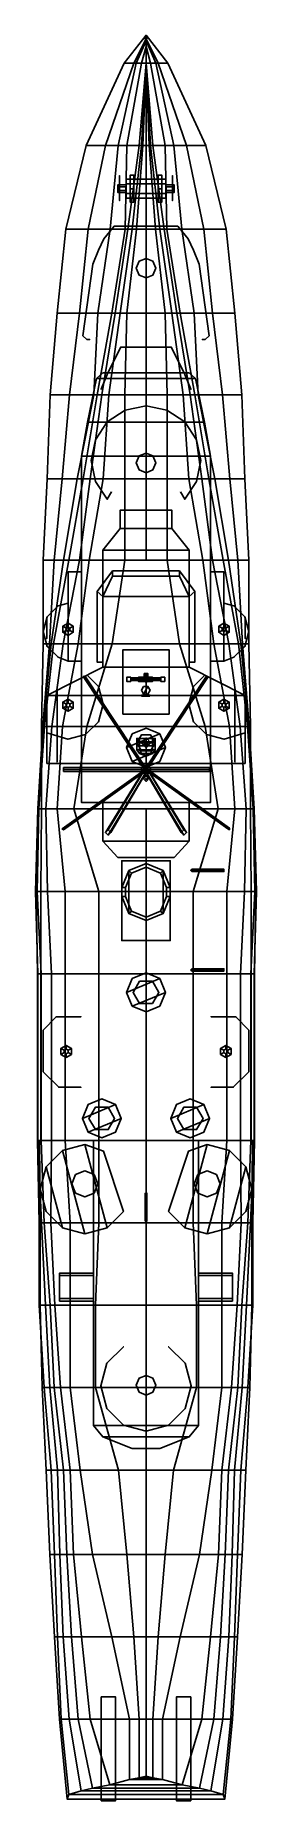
# Model space of a CAD drawing. Extents: x -5.9 to 5.9, y -44.5 to 49.
import ezdxf

# ---------------------------------------------------------------- set-up
doc = ezdxf.new("R2010")
doc.units = 0
doc.layers.get('0').update_dxf_attribs({"linetype": 'CONTINUOUS'})

msp = doc.modelspace()

# ---------------------------------------------------------------- linework, layer by layer
for points in [[(-1.15, 47.56, 6.15), (0, 49.04, 6.15), (0, 48.85, 5.33), (-0.64, 47.56, 5.33)], [(1.15, 47.56, 6.15), (0, 49.04, 6.15), (0, 49.04, 6.15), (-1.15, 47.56, 6.15)], [(-0.64, 47.56, 5.33), (0, 48.85, 5.33), (0, 48.74, 4.93), (-0.52, 47.56, 4.93)], [(-0.52, 47.56, 4.93), (0, 48.74, 4.93), (0, 48.44, 3.47), (-0.24, 47.56, 3.47)], [(0, 48.97, 6.15), (-0.08, 48.89, 6.15), (-0.08, 48.89, 11.19), (0, 48.97, 11.19)], [(0.08, 48.89, 11.19), (0, 48.97, 11.19), (-0.08, 48.89, 11.19), (0, 48.81, 11.19)], [(-0.08, 48.89, 6.15), (0, 48.81, 6.15), (0, 48.81, 11.19), (-0.08, 48.89, 11.19)], [(0, 49.04, 6.15), (1.15, 47.56, 6.15), (0.64, 47.56, 5.33), (0, 48.85, 5.33)], [(0.08, 48.89, 6.15), (0, 48.97, 6.15), (0, 48.97, 11.19), (0.08, 48.89, 11.19)], [(0, 48.81, 6.15), (0.08, 48.89, 6.15), (0.08, 48.89, 11.19), (0, 48.81, 11.19)], [(0, 48.85, 5.33), (0.64, 47.56, 5.33), (0.52, 47.56, 4.93), (0, 48.74, 4.93)], [(0, 48.74, 4.93), (0.52, 47.56, 4.93), (0.24, 47.56, 3.47), (0, 48.44, 3.47)], [(-0.24, 47.56, 3.47), (0, 48.44, 3.47), (0, 47.56, -0.41)], [(0, 48.44, 3.47), (0.24, 47.56, 3.47), (0, 47.56, -0.41)], [(-3.16, 43.2, 5.71), (-1.15, 47.56, 6.15), (-0.64, 47.56, 5.33), (-2.14, 43.2, 4.54)], [(3.16, 43.2, 5.71), (1.15, 47.56, 6.15), (-1.15, 47.56, 6.15), (-3.16, 43.2, 5.71)], [(-2.14, 43.2, 4.54), (-0.64, 47.56, 5.33), (-0.52, 47.56, 4.93), (-1.48, 43.2, 3.36)], [(-1.48, 43.2, 3.36), (-0.52, 47.56, 4.93), (-0.24, 47.56, 3.47), (-1.01, 43.2, 2.13)], [(-1.01, 43.2, 2.13), (-0.24, 47.56, 3.47), (0, 47.56, -0.41), (-0.36, 43.2, -1.49)], [(-0.36, 43.2, -1.49), (0, 47.56, -0.41), (0, 47.56, -0.41), (-0.24, 43.2, -2)], [(0, 47.56, -0.41), (0, 47.56, -0.41), (-0.16, 43.2, -2.28), (-0.24, 43.2, -2)], [(-0.16, 43.2, -2.28), (0, 47.56, -0.41), (0, 47.56, -0.41), (0, 43.2, -2.48)], [(0.24, 47.56, 3.47), (1.01, 43.2, 2.13), (0.36, 43.2, -1.49), (0, 47.56, -0.41)], [(0, 47.56, -0.41), (0.16, 43.2, -2.28), (0, 43.2, -2.48), (0, 47.56, -0.41)], [(0, 47.56, -0.41), (0.36, 43.2, -1.49), (0.24, 43.2, -2), (0, 47.56, -0.41)], [(0.52, 47.56, 4.93), (1.48, 43.2, 3.36), (1.01, 43.2, 2.13), (0.24, 47.56, 3.47)], [(0.64, 47.56, 5.33), (2.14, 43.2, 4.54), (1.48, 43.2, 3.36), (0.52, 47.56, 4.93)], [(1.15, 47.56, 6.15), (3.16, 43.2, 5.71), (2.14, 43.2, 4.54), (0.64, 47.56, 5.33)], [(-4.24, 38.76, 5.37), (-3.16, 43.2, 5.71), (-2.14, 43.2, 4.54), (-3.06, 38.76, 4.03)], [(4.24, 38.76, 5.37), (3.16, 43.2, 5.71), (-3.16, 43.2, 5.71), (-4.24, 38.76, 5.37)], [(-3.06, 38.76, 4.03), (-2.14, 43.2, 4.54), (-1.48, 43.2, 3.36), (-1.9, 38.76, 1.85)], [(-1.9, 38.76, 1.85), (-1.48, 43.2, 3.36), (-1.01, 43.2, 2.13), (-1.1, 38.76, -1.04)], [(-1.1, 38.76, -1.04), (-1.01, 43.2, 2.13), (-0.36, 43.2, -1.49), (-0.97, 38.76, -1.49)], [(-0.97, 38.76, -1.49), (-0.36, 43.2, -1.49), (-0.24, 43.2, -2), (-0.73, 38.76, -2)], [(-0.24, 43.2, -2), (-0.16, 43.2, -2.28), (-0.51, 38.76, -2.44), (-0.73, 38.76, -2)], [(-0.51, 38.76, -2.44), (-0.16, 43.2, -2.28), (0, 43.2, -2.48), (0, 38.76, -3.07)], [(0.16, 43.2, -2.28), (0.51, 38.76, -2.44), (0, 38.76, -3.07), (0, 43.2, -2.48)], [(0.73, 38.76, -2), (0.51, 38.76, -2.44), (0.16, 43.2, -2.28), (0.24, 43.2, -2)], [(0.36, 43.2, -1.49), (0.97, 38.76, -1.49), (0.73, 38.76, -2), (0.24, 43.2, -2)], [(1.01, 43.2, 2.13), (1.1, 38.76, -1.04), (0.97, 38.76, -1.49), (0.36, 43.2, -1.49)], [(1.48, 43.2, 3.36), (1.9, 38.76, 1.85), (1.1, 38.76, -1.04), (1.01, 43.2, 2.13)], [(2.14, 43.2, 4.54), (3.06, 38.76, 4.03), (1.9, 38.76, 1.85), (1.48, 43.2, 3.36)], [(3.16, 43.2, 5.71), (4.24, 38.76, 5.37), (3.06, 38.76, 4.03), (2.14, 43.2, 4.54)], [(-1.4, 40.7, 6.72), (-1.4, 41.1, 6.72), (-1.4, 41.61, 5.58), (-1.4, 40.28, 5.48)], [(-1.4, 40.28, 5.48), (-1.4, 41.61, 5.58), (-1.4, 41.1, 6.72), (-1.4, 40.7, 6.72)], [(-1.05, 41.41, 6.49), (-1.05, 41.16, 6.923), (1.05, 41.16, 6.923), (1.05, 41.41, 6.49)], [(-1.05, 41.16, 6.057), (-1.05, 41.41, 6.49), (1.05, 41.41, 6.49), (1.05, 41.16, 6.057)], [(-1.05, 40.66, 6.923), (-1.05, 41.16, 6.923), (-1.05, 41.41, 6.49), (-1.05, 40.41, 6.49)], [(-1.05, 40.41, 6.49), (-1.05, 41.41, 6.49), (-1.05, 41.16, 6.057), (-1.05, 40.66, 6.057)], [(-0.84, 40.2, 6.49), (-0.84, 41.412, 6.992), (-0.84, 41.62, 6.49), (-0.84, 40.408, 5.988)], [(-0.64, 41.412, 6.992), (-0.64, 41.62, 6.49), (-0.84, 41.62, 6.49), (-0.84, 41.412, 6.992)], [(-0.84, 40.408, 5.988), (-0.84, 41.62, 6.49), (-0.84, 41.412, 5.988), (-0.84, 40.91, 5.78)], [(-0.64, 41.62, 6.49), (-0.64, 41.412, 5.988), (-0.84, 41.412, 5.988), (-0.84, 41.62, 6.49)], [(-0.84, 40.408, 6.992), (-0.84, 40.91, 7.2), (-0.84, 41.412, 6.992), (-0.84, 40.2, 6.49)], [(-0.64, 41.412, 5.988), (-0.64, 40.91, 5.78), (-0.84, 40.91, 5.78), (-0.84, 41.412, 5.988)], [(-0.64, 40.91, 7.2), (-0.64, 41.412, 6.992), (-0.84, 41.412, 6.992), (-0.84, 40.91, 7.2)], [(0.64, 41.62, 6.49), (0.64, 41.412, 6.992), (0.84, 41.412, 6.992), (0.84, 41.62, 6.49)], [(0.64, 41.412, 5.988), (0.64, 41.62, 6.49), (0.84, 41.62, 6.49), (0.84, 41.412, 5.988)], [(0.64, 41.412, 6.992), (0.64, 40.91, 7.2), (0.84, 40.91, 7.2), (0.84, 41.412, 6.992)], [(0.64, 40.91, 5.78), (0.64, 41.412, 5.988), (0.84, 41.412, 5.988), (0.84, 40.91, 5.78)], [(0.84, 41.412, 6.992), (0.84, 40.91, 7.2), (0.84, 40.408, 6.992), (0.84, 41.62, 6.49)], [(0.84, 41.62, 6.49), (0.84, 40.408, 6.992), (0.84, 40.2, 6.49), (0.84, 41.412, 5.988)], [(0.84, 41.412, 5.988), (0.84, 40.2, 6.49), (0.84, 40.408, 5.988), (0.84, 40.91, 5.78)], [(1.05, 41.16, 6.923), (1.05, 40.66, 6.923), (1.05, 40.41, 6.49), (1.05, 41.41, 6.49)], [(1.05, 41.41, 6.49), (1.05, 40.41, 6.49), (1.05, 40.66, 6.057), (1.05, 41.16, 6.057)], [(1.4, 40.28, 5.48), (1.4, 41.61, 5.58), (1.4, 41.1, 6.72), (1.4, 40.7, 6.72)], [(1.4, 40.7, 6.72), (1.4, 41.1, 6.72), (1.4, 41.61, 5.58), (1.4, 40.28, 5.48)], [(-1.5, 40.71, 6.49), (-1.5, 41.11, 6.49), (-1.5, 41.01, 6.317), (-1.5, 40.81, 6.317)], [(-1.5, 40.81, 6.663), (-1.5, 41.01, 6.663), (-1.5, 41.11, 6.49), (-1.5, 40.71, 6.49)], [(-1.05, 41.11, 6.49), (-1.05, 41.01, 6.317), (-1.5, 41.01, 6.317), (-1.5, 41.11, 6.49)], [(-1.05, 41.01, 6.663), (-1.05, 41.11, 6.49), (-1.5, 41.11, 6.49), (-1.5, 41.01, 6.663)], [(-1.05, 41.01, 6.317), (-1.05, 40.81, 6.317), (-1.5, 40.81, 6.317), (-1.5, 41.01, 6.317)], [(-1.05, 40.81, 6.663), (-1.05, 41.01, 6.663), (-1.5, 41.01, 6.663), (-1.5, 40.81, 6.663)], [(-1.05, 40.81, 6.317), (-1.05, 40.71, 6.49), (-1.5, 40.71, 6.49), (-1.5, 40.81, 6.317)], [(-1.05, 40.71, 6.49), (-1.05, 40.81, 6.663), (-1.5, 40.81, 6.663), (-1.5, 40.71, 6.49)], [(-1.05, 41.16, 6.923), (-1.05, 40.66, 6.923), (1.05, 40.66, 6.923), (1.05, 41.16, 6.923)], [(-1.05, 40.66, 6.057), (-1.05, 41.16, 6.057), (1.05, 41.16, 6.057), (1.05, 40.66, 6.057)], [(-1.05, 40.66, 6.923), (-1.05, 40.41, 6.49), (1.05, 40.41, 6.49), (1.05, 40.66, 6.923)], [(-1.05, 40.41, 6.49), (-1.05, 40.66, 6.057), (1.05, 40.66, 6.057), (1.05, 40.41, 6.49)], [(-0.64, 40.91, 5.78), (-0.64, 40.408, 5.988), (-0.84, 40.408, 5.988), (-0.84, 40.91, 5.78)], [(-0.64, 40.408, 6.992), (-0.64, 40.91, 7.2), (-0.84, 40.91, 7.2), (-0.84, 40.408, 6.992)], [(-0.64, 40.2, 6.49), (-0.64, 40.408, 6.992), (-0.84, 40.408, 6.992), (-0.84, 40.2, 6.49)], [(-0.64, 40.408, 5.988), (-0.64, 40.2, 6.49), (-0.84, 40.2, 6.49), (-0.84, 40.408, 5.988)], [(0.64, 40.91, 7.2), (0.64, 40.408, 6.992), (0.84, 40.408, 6.992), (0.84, 40.91, 7.2)], [(0.64, 40.408, 5.988), (0.64, 40.91, 5.78), (0.84, 40.91, 5.78), (0.84, 40.408, 5.988)], [(0.64, 40.408, 6.992), (0.64, 40.2, 6.49), (0.84, 40.2, 6.49), (0.84, 40.408, 6.992)], [(0.64, 40.2, 6.49), (0.64, 40.408, 5.988), (0.84, 40.408, 5.988), (0.84, 40.2, 6.49)], [(1.05, 41.11, 6.49), (1.05, 41.01, 6.663), (1.5, 41.01, 6.663), (1.5, 41.11, 6.49)], [(1.05, 41.01, 6.317), (1.05, 41.11, 6.49), (1.5, 41.11, 6.49), (1.5, 41.01, 6.317)], [(1.05, 41.01, 6.663), (1.05, 40.81, 6.663), (1.5, 40.81, 6.663), (1.5, 41.01, 6.663)], [(1.05, 40.81, 6.317), (1.05, 41.01, 6.317), (1.5, 41.01, 6.317), (1.5, 40.81, 6.317)], [(1.05, 40.81, 6.663), (1.05, 40.71, 6.49), (1.5, 40.71, 6.49), (1.5, 40.81, 6.663)], [(1.05, 40.71, 6.49), (1.05, 40.81, 6.317), (1.5, 40.81, 6.317), (1.5, 40.71, 6.49)], [(1.5, 41.01, 6.663), (1.5, 40.81, 6.663), (1.5, 40.71, 6.49), (1.5, 41.11, 6.49)], [(1.5, 41.11, 6.49), (1.5, 40.71, 6.49), (1.5, 40.81, 6.317), (1.5, 41.01, 6.317)], [(-4.71, 34.31, 5.13), (-4.24, 38.76, 5.37), (-3.06, 38.76, 4.03), (-3.52, 34.31, 3.27)], [(4.71, 34.31, 5.13), (4.24, 38.76, 5.37), (-4.24, 38.76, 5.37), (-4.71, 34.31, 5.13)], [(-3.52, 34.31, 3.27), (-3.06, 38.76, 4.03), (-1.9, 38.76, 1.85), (-2.55, 34.31, 1.14)], [(-2.55, 34.31, 1.14), (-1.9, 38.76, 1.85), (-1.1, 38.76, -1.04), (-1.81, 34.31, -1.04)], [(-2.23, 38.25, 5.34), (-1.68, 38.93, 5.38), (-1.68, 38.93, 6.72), (-2.23, 38.25, 6.72)], [(-2.23, 38.25, 6.72), (-1.68, 38.93, 6.72), (-1.68, 38.93, 5.38), (-2.23, 38.25, 5.34)], [(-1.81, 34.31, -1.04), (-1.1, 38.76, -1.04), (-0.97, 38.76, -1.49), (-1.63, 34.31, -1.49)], [(1.68, 38.93, 6.72), (-1.68, 38.93, 6.72), (-1.68, 38.93, 5.38), (1.68, 38.93, 5.38)], [(1.68, 38.93, 5.38), (-1.68, 38.93, 5.38), (-1.68, 38.93, 6.72), (1.68, 38.93, 6.72)], [(-1.63, 34.31, -1.49), (-0.97, 38.76, -1.49), (-0.73, 38.76, -2), (-1.36, 34.31, -2)], [(-0.73, 38.76, -2), (-0.51, 38.76, -2.44), (-1.01, 34.31, -2.44), (-1.36, 34.31, -2)], [(-1.01, 34.31, -2.44), (-0.51, 38.76, -2.44), (0, 38.76, -3.07), (0, 34.31, -3.18)], [(0.51, 38.76, -2.44), (1.01, 34.31, -2.44), (0, 34.31, -3.18), (0, 38.76, -3.07)], [(1.36, 34.31, -2), (1.01, 34.31, -2.44), (0.51, 38.76, -2.44), (0.73, 38.76, -2)], [(0.97, 38.76, -1.49), (1.63, 34.31, -1.49), (1.36, 34.31, -2), (0.73, 38.76, -2)], [(1.1, 38.76, -1.04), (1.81, 34.31, -1.04), (1.63, 34.31, -1.49), (0.97, 38.76, -1.49)], [(1.9, 38.76, 1.85), (2.55, 34.31, 1.14), (1.81, 34.31, -1.04), (1.1, 38.76, -1.04)], [(2.23, 38.25, 6.72), (1.68, 38.93, 6.72), (1.68, 38.93, 5.38), (2.23, 38.25, 5.34)], [(2.23, 38.25, 5.34), (1.68, 38.93, 5.38), (1.68, 38.93, 6.72), (2.23, 38.25, 6.72)], [(3.06, 38.76, 4.03), (3.52, 34.31, 3.27), (2.55, 34.31, 1.14), (1.9, 38.76, 1.85)], [(4.24, 38.76, 5.37), (4.71, 34.31, 5.13), (3.52, 34.31, 3.27), (3.06, 38.76, 4.03)], [(-2.81, 36.91, 5.27), (-2.52, 37.66, 5.31), (-2.52, 37.66, 6.72), (-2.81, 36.91, 6.72)], [(-2.81, 36.91, 6.72), (-2.52, 37.66, 6.72), (-2.52, 37.66, 5.31), (-2.81, 36.91, 5.27)], [(-2.52, 37.66, 6.72), (-2.23, 38.25, 6.72), (-2.23, 38.25, 5.34), (-2.52, 37.66, 5.31)], [(-2.52, 37.66, 5.31), (-2.23, 38.25, 5.34), (-2.23, 38.25, 6.72), (-2.52, 37.66, 6.72)], [(2.52, 37.66, 5.31), (2.23, 38.25, 5.34), (2.23, 38.25, 6.72), (2.52, 37.66, 6.72)], [(2.52, 37.66, 6.72), (2.23, 38.25, 6.72), (2.23, 38.25, 5.34), (2.52, 37.66, 5.31)], [(2.81, 36.91, 6.72), (2.52, 37.66, 6.72), (2.52, 37.66, 5.31), (2.81, 36.91, 5.27)], [(2.81, 36.91, 5.27), (2.52, 37.66, 5.31), (2.52, 37.66, 6.72), (2.81, 36.91, 6.72)], [(-3.35, 33.12, 5.06), (-2.81, 36.91, 5.27), (-2.81, 36.91, 6.72), (-3.35, 33.12, 6.72)], [(-3.35, 33.12, 6.72), (-2.81, 36.91, 6.72), (-2.81, 36.91, 5.27), (-3.35, 33.12, 5.06)], [(-0.368, 37.068, 5.27), (-0.52, 36.7, 5.25), (-0.52, 36.7, 5.53), (-0.368, 37.068, 5.53)], [(-0.52, 36.7, 5.25), (-0.368, 36.332, 5.23), (-0.368, 36.332, 5.53), (-0.52, 36.7, 5.53)], [(0, 37.22, 5.28), (-0.368, 37.068, 5.27), (-0.368, 37.068, 5.53), (0, 37.22, 5.53)], [(0.368, 37.068, 5.27), (0, 37.22, 5.28), (0, 37.22, 5.53), (0.368, 37.068, 5.53)], [(0.52, 36.7, 5.25), (0.368, 37.068, 5.27), (0.368, 37.068, 5.53), (0.52, 36.7, 5.53)], [(0.368, 36.332, 5.23), (0.52, 36.7, 5.25), (0.52, 36.7, 5.53), (0.368, 36.332, 5.53)], [(3.35, 33.12, 6.72), (2.81, 36.91, 6.72), (2.81, 36.91, 5.27), (3.35, 33.12, 5.06)], [(3.35, 33.12, 5.06), (2.81, 36.91, 5.27), (2.81, 36.91, 6.72), (3.35, 33.12, 6.72)], [(-0.368, 36.332, 5.23), (0, 36.18, 5.23), (0, 36.18, 5.53), (-0.368, 36.332, 5.53)], [(0, 36.18, 5.23), (0.368, 36.332, 5.23), (0.368, 36.332, 5.53), (0, 36.18, 5.53)], [(-5.07, 29.98, 4.89), (-4.71, 34.31, 5.13), (-3.52, 34.31, 3.27), (-4.05, 29.98, 2.81)], [(5.07, 29.98, 4.89), (4.71, 34.31, 5.13), (-4.71, 34.31, 5.13), (-5.07, 29.98, 4.89)], [(-4.05, 29.98, 2.81), (-3.52, 34.31, 3.27), (-2.55, 34.31, 1.14), (-2.77, 29.98, -0.74)], [(-2.77, 29.98, -0.74), (-2.55, 34.31, 1.14), (-1.81, 34.31, -1.04), (-2.58, 29.98, -1.15)], [(-2.58, 29.98, -1.15), (-1.81, 34.31, -1.04), (-1.63, 34.31, -1.49), (-2.34, 29.98, -1.62)], [(-2.34, 29.98, -1.62), (-1.63, 34.31, -1.49), (-1.36, 34.31, -2), (-1.97, 29.98, -2.15)], [(-1.36, 34.31, -2), (-1.01, 34.31, -2.44), (-1.12, 29.98, -2.73), (-1.97, 29.98, -2.15)], [(-1.12, 29.98, -2.73), (-1.01, 34.31, -2.44), (0, 34.31, -3.18), (0, 29.98, -3.32)], [(1.01, 34.31, -2.44), (1.12, 29.98, -2.73), (0, 29.98, -3.32), (0, 34.31, -3.18)], [(1.97, 29.98, -2.15), (1.12, 29.98, -2.73), (1.01, 34.31, -2.44), (1.36, 34.31, -2)], [(1.63, 34.31, -1.49), (2.34, 29.98, -1.62), (1.97, 29.98, -2.15), (1.36, 34.31, -2)], [(1.81, 34.31, -1.04), (2.58, 29.98, -1.15), (2.34, 29.98, -1.62), (1.63, 34.31, -1.49)], [(2.55, 34.31, 1.14), (2.77, 29.98, -0.74), (2.58, 29.98, -1.15), (1.81, 34.31, -1.04)], [(3.52, 34.31, 3.27), (4.05, 29.98, 2.81), (2.77, 29.98, -0.74), (2.55, 34.31, 1.14)], [(4.71, 34.31, 5.13), (5.07, 29.98, 4.89), (4.05, 29.98, 2.81), (3.52, 34.31, 3.27)], [(-3.14, 32.92, 5.05), (-3.35, 33.12, 5.06), (-3.35, 33.12, 6.72), (-3.14, 32.92, 6.72)], [(-3.14, 32.92, 6.72), (-3.35, 33.12, 6.72), (-3.35, 33.12, 5.06), (-3.14, 32.92, 5.05)], [(-2.97, 32.92, 5.72), (-3.14, 32.92, 5.05), (-3.14, 32.92, 6.72), (-2.97, 32.92, 6.72)], [(-2.97, 32.92, 6.72), (-3.14, 32.92, 6.72), (-3.14, 32.92, 5.05), (-2.97, 32.92, 5.72)], [(2.97, 32.92, 5.72), (3.14, 32.92, 5.05), (3.14, 32.92, 6.72), (2.97, 32.92, 6.72)], [(2.97, 32.92, 6.72), (3.14, 32.92, 6.72), (3.14, 32.92, 5.05), (2.97, 32.92, 5.72)], [(3.14, 32.92, 6.72), (3.35, 33.12, 6.72), (3.35, 33.12, 5.06), (3.14, 32.92, 5.05)], [(3.14, 32.92, 5.05), (3.35, 33.12, 5.06), (3.35, 33.12, 6.72), (3.14, 32.92, 6.72)], [(-2.02, 31.16, 7.47), (-1.34, 32.52, 8.04), (1.34, 32.52, 8.04), (2.02, 31.16, 7.47)], [(2.02, 31.16, 7.47), (1.34, 32.52, 8.04), (-1.34, 32.52, 8.04), (-2.02, 31.16, 7.47)], [(-2.02, 31.16, 7.47), (-2.02, 31.16, 7.86), (-1.34, 32.52, 8.29), (-1.34, 32.52, 8.04)], [(-1.34, 32.52, 8.04), (-1.34, 32.52, 8.29), (-2.02, 31.16, 7.86), (-2.02, 31.16, 7.47)], [(-1.34, 32.52, 8.04), (-1.34, 32.52, 8.29), (1.34, 32.52, 8.29), (1.34, 32.52, 8.04)], [(1.34, 32.52, 8.04), (1.34, 32.52, 8.29), (-1.34, 32.52, 8.29), (-1.34, 32.52, 8.04)], [(1.34, 32.52, 8.04), (1.34, 32.52, 8.29), (2.02, 31.16, 7.86), (2.02, 31.16, 7.47)], [(2.02, 31.16, 7.47), (2.02, 31.16, 7.86), (1.34, 32.52, 8.29), (1.34, 32.52, 8.04)], [(-2.28, 31.16, 7.47), (-2.28, 31.16, 4.95), (-2.62, 30.85, 4.93), (-2.62, 30.85, 7.47)], [(2.62, 30.85, 7.47), (2.28, 31.16, 7.47), (-2.28, 31.16, 7.47), (-2.62, 30.85, 7.47)], [(-2.38, 30.28, 7.44), (-2.38, 30.28, 7.63), (-2.02, 31.16, 7.86), (-2.02, 31.16, 7.47)], [(-2.02, 31.16, 7.47), (-2.02, 31.16, 7.86), (-2.38, 30.28, 7.63), (-2.38, 30.28, 7.44)], [(2.28, 31.16, 7.47), (2.28, 31.16, 4.95), (-2.28, 31.16, 4.95), (-2.28, 31.16, 7.47)], [(2.38, 30.28, 7.44), (2.38, 30.28, 7.63), (2.02, 31.16, 7.86), (2.02, 31.16, 7.47)], [(2.02, 31.16, 7.47), (2.02, 31.16, 7.86), (2.38, 30.28, 7.63), (2.38, 30.28, 7.44)], [(2.62, 30.85, 4.93), (2.28, 31.16, 4.95), (2.28, 31.16, 7.47), (2.62, 30.85, 7.47)], [(-5.24, 25.53, 4.76), (-5.07, 29.98, 4.89), (-4.05, 29.98, 2.81), (-4.44, 25.53, 2.12)], [(5.24, 25.53, 4.76), (5.07, 29.98, 4.89), (-5.07, 29.98, 4.89), (-5.24, 25.53, 4.76)], [(-4.44, 25.53, 2.12), (-4.05, 29.98, 2.81), (-2.77, 29.98, -0.74), (-3.64, 25.53, -0.74)], [(-3.64, 25.53, -0.74), (-2.77, 29.98, -0.74), (-2.58, 29.98, -1.15), (-3.32, 25.53, -1.41)], [(-3.32, 25.53, -1.41), (-2.58, 29.98, -1.15), (-2.34, 29.98, -1.62), (-2.95, 25.53, -2)], [(-2.62, 30.85, 7.47), (-2.62, 30.85, 4.92), (-3.09, 28.53, 4.84), (-3.09, 28.53, 7.37)], [(3.09, 28.53, 7.37), (2.62, 30.85, 7.47), (-2.62, 30.85, 7.47), (-3.09, 28.53, 7.37)], [(-2.95, 25.53, -2), (-2.34, 29.98, -1.62), (-1.97, 29.98, -2.15), (-2.27, 25.53, -2.57)], [(-1.97, 29.98, -2.15), (-1.12, 29.98, -2.73), (-1.12, 25.53, -3.05), (-2.27, 25.53, -2.57)], [(-1.12, 25.53, -3.05), (-1.12, 29.98, -2.73), (0, 29.98, -3.32), (0, 25.53, -3.32)], [(1.12, 29.98, -2.73), (1.12, 25.53, -3.05), (0, 25.53, -3.32), (0, 29.98, -3.32)], [(2.27, 25.53, -2.57), (1.12, 25.53, -3.05), (1.12, 29.98, -2.73), (1.97, 29.98, -2.15)], [(2.34, 29.98, -1.62), (2.95, 25.53, -2), (2.27, 25.53, -2.57), (1.97, 29.98, -2.15)], [(2.58, 29.98, -1.15), (3.32, 25.53, -1.41), (2.95, 25.53, -2), (2.34, 29.98, -1.62)], [(2.77, 29.98, -0.74), (3.64, 25.53, -0.74), (3.32, 25.53, -1.41), (2.58, 29.98, -1.15)], [(3.09, 28.53, 4.84), (2.62, 30.85, 4.92), (2.62, 30.85, 7.47), (3.09, 28.53, 7.37)], [(4.05, 29.98, 2.81), (4.44, 25.53, 2.12), (3.64, 25.53, -0.74), (2.77, 29.98, -0.74)], [(5.07, 29.98, 4.89), (5.24, 25.53, 4.76), (4.44, 25.53, 2.12), (4.05, 29.98, 2.81)], [(-1.11, 29.179, 7.39), (-2.051, 28.551, 7.37), (-2.051, 28.551, 8.61), (-1.11, 29.179, 8.61)], [(-2.051, 28.551, 7.37), (-1.11, 29.179, 7.39), (-1.11, 29.179, 8.61), (-2.051, 28.551, 8.61)], [(0, 29.4, 7.4), (-1.11, 29.179, 7.39), (-1.11, 29.179, 8.61), (0, 29.4, 8.61)], [(-1.11, 29.179, 7.39), (0, 29.4, 7.4), (0, 29.4, 8.61), (-1.11, 29.179, 8.61)], [(1.11, 29.179, 7.39), (0, 29.4, 7.4), (0, 29.4, 8.61), (1.11, 29.179, 8.61)], [(0, 29.4, 7.4), (1.11, 29.179, 7.39), (1.11, 29.179, 8.61), (0, 29.4, 8.61)], [(2.051, 28.551, 7.37), (1.11, 29.179, 7.39), (1.11, 29.179, 8.61), (2.051, 28.551, 8.61)], [(1.11, 29.179, 7.39), (2.051, 28.551, 7.37), (2.051, 28.551, 8.61), (1.11, 29.179, 8.61)], [(-3.09, 28.53, 7.37), (-3.09, 28.53, 4.84), (-3.41, 26.74, 4.79), (-3.41, 26.74, 7.37)], [(3.41, 26.74, 7.37), (3.09, 28.53, 7.37), (-3.09, 28.53, 7.37), (-3.41, 26.74, 7.37)], [(-2.051, 28.551, 7.37), (-2.679, 27.61, 7.37), (-2.679, 27.61, 8.61), (-2.051, 28.551, 8.61)], [(-2.679, 27.61, 7.37), (-2.051, 28.551, 7.37), (-2.051, 28.551, 8.61), (-2.679, 27.61, 8.61)], [(2.679, 27.61, 7.37), (2.051, 28.551, 7.37), (2.051, 28.551, 8.61), (2.679, 27.61, 8.61)], [(2.051, 28.551, 7.37), (2.679, 27.61, 7.37), (2.679, 27.61, 8.61), (2.051, 28.551, 8.61)], [(3.41, 26.74, 4.79), (3.09, 28.53, 4.84), (3.09, 28.53, 7.37), (3.41, 26.74, 7.37)], [(-2.679, 27.61, 7.34), (-2.9, 26.5, 7.27), (-2.9, 26.5, 8.61), (-2.679, 27.61, 8.61)], [(-2.9, 26.5, 7.27), (-2.679, 27.61, 7.34), (-2.679, 27.61, 8.61), (-2.9, 26.5, 8.61)], [(2.9, 26.5, 7.27), (2.679, 27.61, 7.34), (2.679, 27.61, 8.61), (2.9, 26.5, 8.61)], [(2.679, 27.61, 7.34), (2.9, 26.5, 7.27), (2.9, 26.5, 8.61), (2.679, 27.61, 8.61)], [(-3.41, 26.74, 7.28), (-3.41, 26.74, 4.54), (-3.41, 8.38, 4.28), (-3.41, 8.38, 6.8)], [(3.41, 8.38, 6.8), (3.41, 26.74, 7.28), (-3.41, 26.74, 7.28), (-3.41, 8.38, 6.8)], [(-2.9, 26.5, 7.27), (-2.679, 25.39, 7.24), (-2.679, 25.39, 8.61), (-2.9, 26.5, 8.61)], [(-2.679, 25.39, 7.24), (-2.9, 26.5, 7.27), (-2.9, 26.5, 8.61), (-2.679, 25.39, 8.61)], [(-0.368, 26.748, 7.29), (-0.52, 26.38, 7.27), (-0.52, 26.38, 7.57), (-0.368, 26.748, 7.57)], [(-0.52, 26.38, 7.27), (-0.368, 26.012, 7.26), (-0.368, 26.012, 7.57), (-0.52, 26.38, 7.57)], [(0, 26.9, 7.32), (-0.368, 26.748, 7.29), (-0.368, 26.748, 7.57), (0, 26.9, 7.57)], [(0.368, 26.748, 7.29), (0, 26.9, 7.32), (0, 26.9, 7.57), (0.368, 26.748, 7.57)], [(0.52, 26.38, 7.27), (0.368, 26.748, 7.29), (0.368, 26.748, 7.57), (0.52, 26.38, 7.57)], [(0.368, 26.012, 7.26), (0.52, 26.38, 7.27), (0.52, 26.38, 7.57), (0.368, 26.012, 7.57)], [(2.679, 25.39, 7.24), (2.9, 26.5, 7.27), (2.9, 26.5, 8.61), (2.679, 25.39, 8.61)], [(2.9, 26.5, 7.27), (2.679, 25.39, 7.24), (2.679, 25.39, 8.61), (2.9, 26.5, 8.61)], [(3.41, 8.38, 4.28), (3.41, 26.74, 4.54), (3.41, 26.74, 7.28), (3.41, 8.38, 6.8)], [(-5.44, 21.23, 4.52), (-5.24, 25.53, 4.76), (-4.44, 25.53, 2.12), (-4.86, 21.23, 2.12)], [(5.44, 21.23, 4.52), (5.24, 25.53, 4.76), (-5.24, 25.53, 4.76), (-5.44, 21.23, 4.52)], [(-4.86, 21.23, 2.12), (-4.44, 25.53, 2.12), (-3.64, 25.53, -0.74), (-4.36, 21.23, -1.05)], [(-4.36, 21.23, -1.05), (-3.64, 25.53, -0.74), (-3.32, 25.53, -1.41), (-4.09, 21.23, -1.54)], [(-4.09, 21.23, -1.54), (-3.32, 25.53, -1.41), (-2.95, 25.53, -2), (-3.52, 21.23, -2.34)], [(-3.52, 21.23, -2.34), (-2.95, 25.53, -2), (-2.27, 25.53, -2.57), (-3.01, 21.23, -2.76)], [(-2.27, 25.53, -2.57), (-1.12, 25.53, -3.05), (-1.12, 21.23, -3.32), (-3.01, 21.23, -2.76)], [(-2.679, 25.39, 7.24), (-2.051, 24.449, 7.22), (-2.051, 24.449, 8.61), (-2.679, 25.39, 8.61)], [(-2.051, 24.449, 7.22), (-2.679, 25.39, 7.24), (-2.679, 25.39, 8.61), (-2.051, 24.449, 8.61)], [(-1.12, 21.23, -3.32), (-1.12, 25.53, -3.05), (0, 25.53, -3.32), (0, 21.23, -3.32)], [(-0.368, 26.012, 7.26), (0, 25.86, 7.25), (0, 25.86, 7.57), (-0.368, 26.012, 7.57)], [(0, 25.86, 7.25), (0.368, 26.012, 7.26), (0.368, 26.012, 7.57), (0, 25.86, 7.57)], [(1.12, 25.53, -3.05), (1.12, 21.23, -3.32), (0, 21.23, -3.32), (0, 25.53, -3.32)], [(3.01, 21.23, -2.76), (1.12, 21.23, -3.32), (1.12, 25.53, -3.05), (2.27, 25.53, -2.57)], [(2.051, 24.449, 7.22), (2.679, 25.39, 7.24), (2.679, 25.39, 8.61), (2.051, 24.449, 8.61)], [(2.679, 25.39, 7.24), (2.051, 24.449, 7.22), (2.051, 24.449, 8.61), (2.679, 25.39, 8.61)], [(2.95, 25.53, -2), (3.52, 21.23, -2.34), (3.01, 21.23, -2.76), (2.27, 25.53, -2.57)], [(3.32, 25.53, -1.41), (4.09, 21.23, -1.54), (3.52, 21.23, -2.34), (2.95, 25.53, -2)], [(3.64, 25.53, -0.74), (4.36, 21.23, -1.05), (4.09, 21.23, -1.54), (3.32, 25.53, -1.41)], [(4.44, 25.53, 2.12), (4.86, 21.23, 2.12), (4.36, 21.23, -1.05), (3.64, 25.53, -0.74)], [(5.24, 25.53, 4.76), (5.44, 21.23, 4.52), (4.86, 21.23, 2.12), (4.44, 25.53, 2.12)], [(-1.82, 24.85, 7.23), (-2.051, 24.449, 7.22), (-2.051, 24.449, 8.61), (-1.82, 24.85, 8.61)], [(-1.82, 24.85, 7.23), (-2.051, 24.449, 7.22), (-2.051, 24.449, 8.61), (-1.82, 24.85, 8.61)], [(1.82, 24.85, 7.23), (2.051, 24.449, 7.22), (2.051, 24.449, 8.61), (1.82, 24.85, 8.61)], [(1.82, 24.85, 7.23), (2.051, 24.449, 7.22), (2.051, 24.449, 8.61), (1.82, 24.85, 8.61)], [(1.36, 23.87, 9.03), (1.36, 23.88, 7.2), (-1.36, 23.88, 7.2), (-1.36, 23.87, 9.03)], [(-1.36, 23.87, 9.03), (-1.36, 23.88, 7.2), (-1.36, 22.9, 7.17), (-1.36, 22.9, 9.03)], [(1.36, 22.9, 9.03), (1.36, 23.87, 9.03), (-1.36, 23.87, 9.03), (-1.36, 22.9, 9.03)], [(1.36, 22.9, 7.17), (1.36, 23.88, 7.2), (1.36, 23.87, 9.03), (1.36, 22.9, 9.03)], [(-1.36, 22.9, 9.42), (-1.36, 22.9, 7.17), (-2.29, 21.76, 7.15), (-2.29, 21.76, 9.42)], [(2.29, 21.76, 9.42), (1.36, 22.9, 9.42), (-1.36, 22.9, 9.42), (-2.29, 21.76, 9.42)], [(1.36, 22.9, 9.42), (1.36, 22.9, 9.03), (-1.36, 22.9, 9.03), (-1.36, 22.9, 9.42)], [(2.29, 21.76, 7.15), (1.36, 22.9, 7.17), (1.36, 22.9, 9.42), (2.29, 21.76, 9.42)], [(2.29, 19.3, 9.42), (2.29, 21.76, 9.42), (-2.29, 21.76, 9.42), (-2.29, 19.3, 9.42)], [(-2.29, 21.76, 9.42), (-2.29, 21.76, 7.15), (-2.29, 19.3, 7.08), (-2.29, 19.3, 9.42)], [(2.29, 19.3, 7.08), (2.29, 21.76, 7.15), (2.29, 21.76, 9.42), (2.29, 19.3, 9.42)], [(-5.44, 16.79, 4.52), (-5.44, 21.23, 4.52), (-4.86, 21.23, 2.12), (-5.11, 16.79, 0.85)], [(5.44, 16.79, 4.52), (5.44, 21.23, 4.52), (-5.44, 21.23, 4.52), (-5.44, 16.79, 4.52)], [(-5.11, 16.79, 0.85), (-4.86, 21.23, 2.12), (-4.36, 21.23, -1.05), (-5.03, 16.79, -1.05)], [(-5.03, 16.79, -1.05), (-4.36, 21.23, -1.05), (-4.09, 21.23, -1.54), (-4.89, 16.79, -1.54)], [(-4.89, 16.79, -1.54), (-4.09, 21.23, -1.54), (-3.52, 21.23, -2.34), (-4.38, 16.79, -2.34)], [(-4.38, 16.79, -2.34), (-3.52, 21.23, -2.34), (-3.01, 21.23, -2.76), (-3.6, 16.79, -2.88)], [(-4.13, 15.87, 6.99), (-4.13, 20.6, 7.12), (-3.41, 20.6, 7.12), (-3.41, 15.87, 6.99)], [(-3.41, 15.87, 6.99), (-3.41, 20.6, 7.12), (-4.13, 20.6, 7.12), (-4.13, 15.87, 6.99)], [(-4.13, 20.6, 8.19), (-3.41, 20.6, 8.19), (-3.41, 20.6, 6.99), (-4.13, 20.6, 7)], [(-4.13, 18.94, 8.19), (-4.13, 20.6, 8.19), (-4.13, 20.6, 6.99), (-4.13, 18.94, 7)], [(-3.01, 21.23, -2.76), (-1.12, 21.23, -3.32), (-1.8, 16.79, -3.32), (-3.6, 16.79, -2.88)], [(1.12, 21.23, -3.32), (1.77, 16.79, -3.32), (-1.8, 16.79, -3.32), (-1.12, 21.23, -3.32)], [(3.6, 16.79, -2.88), (1.77, 16.79, -3.32), (1.12, 21.23, -3.32), (3.01, 21.23, -2.76)], [(3.52, 21.23, -2.34), (4.38, 16.79, -2.34), (3.6, 16.79, -2.88), (3.01, 21.23, -2.76)], [(4.13, 20.6, 8.19), (3.41, 20.6, 8.19), (3.41, 20.6, 6.99), (4.13, 20.6, 7)], [(4.13, 15.87, 6.99), (4.13, 20.6, 7.12), (3.41, 20.6, 7.12), (3.41, 15.87, 6.99)], [(3.41, 15.87, 6.99), (3.41, 20.6, 7.12), (4.13, 20.6, 7.12), (4.13, 15.87, 6.99)], [(4.09, 21.23, -1.54), (4.89, 16.79, -1.54), (4.38, 16.79, -2.34), (3.52, 21.23, -2.34)], [(4.36, 21.23, -1.05), (5.03, 16.79, -1.05), (4.89, 16.79, -1.54), (4.09, 21.23, -1.54)], [(4.13, 18.94, 8.19), (4.13, 20.6, 8.19), (4.13, 20.6, 6.99), (4.13, 18.94, 7)], [(4.86, 21.23, 2.12), (5.11, 16.79, 0.85), (5.03, 16.79, -1.05), (4.36, 21.23, -1.05)], [(5.44, 21.23, 4.52), (5.44, 16.79, 4.52), (5.11, 16.79, 0.85), (4.86, 21.23, 2.12)], [(2.29, 19.3, 10.17), (1.77, 20.38, 10.17), (-1.77, 20.38, 10.17), (-2.29, 19.3, 10.17)], [(-1.77, 20.38, 10.17), (-1.77, 20.38, 9.42), (-2.29, 19.3, 9.42), (-2.29, 19.3, 10.17)], [(1.77, 20.38, 10.17), (1.77, 20.38, 9.42), (-1.77, 20.38, 9.42), (-1.77, 20.38, 10.17)], [(2.29, 19.3, 9.42), (1.77, 20.38, 9.42), (1.77, 20.38, 10.17), (2.29, 19.3, 10.17)], [(-4.655, 18.8, 8.19), (-5.23, 18.225, 8.19), (-5.23, 18.225, 7.05), (-4.655, 18.8, 7.07)], [(-4.13, 18.94, 8.19), (-4.655, 18.8, 8.19), (-4.655, 18.8, 7.07), (-4.13, 18.94, 7.07)], [(2.29, 15.55, 10.17), (2.29, 19.3, 10.17), (-2.29, 19.3, 10.17), (-2.29, 15.55, 10.17)], [(-2.29, 19.3, 10.17), (-2.29, 19.3, 7.08), (-2.29, 15.55, 6.98), (-2.29, 15.55, 10.17)], [(2.29, 15.55, 6.98), (2.29, 19.3, 7.08), (2.29, 19.3, 10.17), (2.29, 15.55, 10.17)], [(4.13, 18.94, 8.19), (4.655, 18.8, 8.19), (4.655, 18.8, 7.07), (4.13, 18.94, 7.07)], [(4.655, 18.8, 8.19), (5.23, 18.225, 8.19), (5.23, 18.225, 7.05), (4.655, 18.8, 7.07)], [(-5.23, 18.225, 8.19), (-5.44, 17.44, 8.19), (-5.44, 17.44, 7.03), (-5.23, 18.225, 7.05)], [(-5.26, 17.99, 4.52), (-5.26, 18.1, 4.52), (-5.26, 18.1, 7.04), (-5.26, 17.99, 7.04)], [(-5.26, 17.99, 7.04), (-5.26, 18.1, 7.04), (-5.26, 18.1, 4.52), (-5.26, 17.99, 4.52)], [(-5.26, 17.99, 6.67), (-5.26, 17.99, 6.45), (-5.26, 17.18, 4.52), (-5.26, 17.18, 4.72)], [(-5.26, 17.18, 4.72), (-5.26, 17.18, 4.52), (-5.26, 17.99, 6.45), (-5.26, 17.99, 6.67)], [(-5.26, 17.99, 4.72), (-5.26, 17.99, 4.52), (-5.26, 17.18, 6.45), (-5.26, 17.18, 6.67)], [(-5.26, 17.18, 6.67), (-5.26, 17.18, 6.45), (-5.26, 17.99, 4.52), (-5.26, 17.99, 4.72)], [(-4.234, 17.62, 8.31), (-4.13, 17.68, 8.31), (-4.13, 17.88, 7.04), (-4.407, 17.72, 7.04)], [(-4.13, 17.68, 8.31), (-4.026, 17.62, 8.31), (-3.853, 17.72, 7.04), (-4.13, 17.88, 7.04)], [(4.026, 17.62, 8.31), (4.13, 17.68, 8.31), (4.13, 17.88, 7.04), (3.853, 17.72, 7.04)], [(4.13, 17.68, 8.31), (4.234, 17.62, 8.31), (4.407, 17.72, 7.04), (4.13, 17.88, 7.04)], [(5.23, 18.225, 8.19), (5.44, 17.44, 8.19), (5.44, 17.44, 7.03), (5.23, 18.225, 7.05)], [(5.26, 17.99, 4.52), (5.26, 18.1, 4.52), (5.26, 18.1, 7.04), (5.26, 17.99, 7.04)], [(5.26, 17.99, 7.04), (5.26, 18.1, 7.04), (5.26, 18.1, 4.52), (5.26, 17.99, 4.52)], [(5.26, 17.99, 6.67), (5.26, 17.99, 6.45), (5.26, 17.18, 4.52), (5.26, 17.18, 4.72)], [(5.26, 17.18, 4.72), (5.26, 17.18, 4.52), (5.26, 17.99, 6.45), (5.26, 17.99, 6.67)], [(5.26, 17.99, 4.72), (5.26, 17.99, 4.52), (5.26, 17.18, 6.45), (5.26, 17.18, 6.67)], [(5.26, 17.18, 6.67), (5.26, 17.18, 6.45), (5.26, 17.99, 4.52), (5.26, 17.99, 4.72)], [(-5.44, 17.44, 8.19), (-5.23, 16.655, 8.19), (-5.23, 16.655, 7.01), (-5.44, 17.44, 7.03)], [(-5.26, 17.07, 7.02), (-5.26, 17.18, 7.02), (-5.26, 17.18, 4.52), (-5.26, 17.07, 4.52)], [(-5.26, 17.07, 4.52), (-5.26, 17.18, 4.52), (-5.26, 17.18, 7.02), (-5.26, 17.07, 7.02)], [(-4.234, 17.5, 8.31), (-4.234, 17.62, 8.31), (-4.407, 17.72, 7.04), (-4.407, 17.4, 7.03)], [(-4.13, 17.44, 8.31), (-4.234, 17.5, 8.31), (-4.407, 17.4, 7.03), (-4.13, 17.24, 7.03)], [(-4.026, 17.5, 8.31), (-4.13, 17.44, 8.31), (-4.13, 17.24, 7.03), (-3.853, 17.4, 7.03)], [(-4.026, 17.62, 8.31), (-4.026, 17.5, 8.31), (-3.853, 17.4, 7.03), (-3.853, 17.72, 7.04)], [(4.026, 17.5, 8.31), (4.026, 17.62, 8.31), (3.853, 17.72, 7.04), (3.853, 17.4, 7.03)], [(4.13, 17.44, 8.31), (4.026, 17.5, 8.31), (3.853, 17.4, 7.03), (4.13, 17.24, 7.03)], [(4.234, 17.5, 8.31), (4.13, 17.44, 8.31), (4.13, 17.24, 7.03), (4.407, 17.4, 7.03)], [(4.234, 17.62, 8.31), (4.234, 17.5, 8.31), (4.407, 17.4, 7.03), (4.407, 17.72, 7.04)], [(5.44, 17.44, 8.19), (5.23, 16.655, 8.19), (5.23, 16.655, 7.01), (5.44, 17.44, 7.03)], [(5.26, 17.07, 7.02), (5.26, 17.18, 7.02), (5.26, 17.18, 4.52), (5.26, 17.07, 4.52)], [(5.26, 17.07, 4.52), (5.26, 17.18, 4.52), (5.26, 17.18, 7.02), (5.26, 17.07, 7.02)], [(-5.54, 12.41, 4.36), (-5.44, 16.79, 4.52), (-5.11, 16.79, 0.85), (-5.46, 12.41, 0.85)], [(5.54, 12.41, 4.36), (5.44, 16.79, 4.52), (-5.44, 16.79, 4.52), (-5.54, 12.41, 4.36)], [(-5.46, 12.41, 0.85), (-5.11, 16.79, 0.85), (-5.03, 16.79, -1.05), (-5.44, 12.41, -1.05)], [(-5.44, 12.41, -1.05), (-5.03, 16.79, -1.05), (-4.89, 16.79, -1.54), (-5.38, 12.41, -1.54)], [(-5.38, 12.41, -1.54), (-4.89, 16.79, -1.54), (-4.38, 16.79, -2.34), (-4.98, 12.41, -2.41)], [(-5.23, 16.655, 8.19), (-4.655, 16.08, 8.19), (-4.655, 16.08, 7), (-5.23, 16.655, 7.01)], [(-4.98, 12.41, -2.41), (-4.38, 16.79, -2.34), (-3.6, 16.79, -2.88), (-4.42, 12.41, -2.88)], [(-4.655, 16.08, 8.19), (-4.13, 15.87, 8.19), (-4.13, 15.87, 6.99), (-4.655, 16.08, 7)], [(-3.6, 16.79, -2.88), (-1.8, 16.79, -3.32), (-3.13, 12.41, -3.32), (-4.42, 12.41, -2.88)], [(1.77, 16.79, -3.32), (3.13, 12.41, -3.32), (-3.13, 12.41, -3.32), (-1.8, 16.79, -3.32)], [(1.22, 13.07, 11.74), (1.22, 16.48, 11.74), (-1.22, 16.48, 11.74), (-1.22, 13.07, 11.74)], [(-1.22, 16.48, 11.74), (-1.22, 16.48, 9.02), (-1.22, 13.07, 9.02), (-1.22, 13.07, 11.74)], [(1.22, 16.48, 11.74), (1.22, 16.48, 10.17), (-1.22, 16.48, 10.17), (-1.22, 16.48, 11.74)], [(1.22, 13.07, 9.02), (1.22, 16.48, 9.02), (1.22, 16.48, 11.74), (1.22, 13.07, 11.74)], [(4.42, 12.41, -2.88), (3.13, 12.41, -3.32), (1.77, 16.79, -3.32), (3.6, 16.79, -2.88)], [(4.38, 16.79, -2.34), (4.98, 12.41, -2.41), (4.42, 12.41, -2.88), (3.6, 16.79, -2.88)], [(4.655, 16.08, 8.19), (4.13, 15.87, 8.19), (4.13, 15.87, 6.99), (4.655, 16.08, 7)], [(4.89, 16.79, -1.54), (5.38, 12.41, -1.54), (4.98, 12.41, -2.41), (4.38, 16.79, -2.34)], [(5.23, 16.655, 8.19), (4.655, 16.08, 8.19), (4.655, 16.08, 7), (5.23, 16.655, 7.01)], [(5.03, 16.79, -1.05), (5.44, 12.41, -1.05), (5.38, 12.41, -1.54), (4.89, 16.79, -1.54)], [(5.11, 16.79, 0.85), (5.46, 12.41, 0.85), (5.44, 12.41, -1.05), (5.03, 16.79, -1.05)], [(5.44, 16.79, 4.52), (5.54, 12.41, 4.36), (5.46, 12.41, 0.85), (5.11, 16.79, 0.85)], [(2.29, 15.55, 9.02), (-2.29, 15.55, 9.02), (-5.25, 14.06, 9.02), (5.25, 14.06, 9.02)], [(5.25, 14.06, 9.02), (-5.25, 14.06, 9.02), (-2.29, 15.55, 9.02), (2.29, 15.55, 9.02)], [(-5.25, 14.06, 9.02), (-2.29, 15.55, 9.02), (-2.29, 15.55, 10.49), (-5.25, 14.06, 10.49)], [(-5.25, 14.06, 10.49), (-2.29, 15.55, 10.49), (-2.29, 15.55, 9.02), (-5.25, 14.06, 9.02)], [(-4.13, 15.87, 8.19), (-3.41, 15.87, 8.19), (-3.41, 15.87, 6.99), (-4.13, 15.87, 7)], [(-3.87, 15.87, 8.19), (-3.41, 15.87, 8.19), (-3.41, 15.87, 7), (-3.87, 15.87, 6.99)], [(-3.29, 15.08, 10.48), (-3.29, 15, 10.48), (-0.04, 10.09, 23.74), (-0.04, 10.17, 23.74)], [(-3.21, 15.04, 10.48), (-3.29, 15.08, 10.48), (-0.04, 10.17, 23.74), (0.04, 10.13, 23.74)], [(-3.29, 15, 10.48), (-3.21, 15.04, 10.48), (0.04, 10.13, 23.74), (-0.04, 10.09, 23.74)], [(-2.521, 14.535, 10.49), (-3.118, 15.133, 10.49), (-3.118, 15.133, 9.02), (-2.521, 14.535, 9.02)], [(-2.29, 15.55, 10.17), (-2.29, 15.55, 6.98), (2.29, 15.55, 6.98), (2.29, 15.55, 10.17)], [(-1.02, 14.8, 13.37), (-1.02, 15.02, 13.37), (-1.02, 15.02, 13.15), (-1.02, 14.8, 13.15)], [(-0.81, 14.8, 13.37), (-0.81, 15.02, 13.37), (-1.02, 15.02, 13.37), (-1.02, 14.8, 13.37)], [(-1.02, 15.02, 13.15), (-0.81, 15.02, 13.15), (-0.81, 14.8, 13.15), (-1.02, 14.8, 13.15)], [(-1.02, 15.02, 13.37), (-0.81, 15.02, 13.37), (-0.81, 15.02, 13.15), (-1.02, 15.02, 13.15)], [(-0.81, 14.8, 13.15), (-0.81, 15.02, 13.15), (-0.81, 15.02, 13.37), (-0.81, 14.8, 13.37)], [(-0.81, 14.945, 13.199), (-0.81, 14.98, 13.26), (0.78, 14.98, 13.26), (0.78, 14.945, 13.199)], [(-0.81, 14.98, 13.26), (-0.81, 14.945, 13.321), (0.78, 14.945, 13.321), (0.78, 14.98, 13.26)], [(-0.4, 15.02, 12.97), (-0.4, 15.02, 13.42), (-0.4, 14.8, 13.42), (-0.4, 14.8, 12.97)], [(-0.4, 15.02, 12.97), (0.35, 15.02, 12.97), (0.35, 14.8, 12.97), (-0.4, 14.8, 12.97)], [(-0.13, 14.835, 12.17), (0.13, 14.985, 12.17), (0, 15.06, 12.17), (-0.13, 14.985, 12.17)], [(0, 15.06, 11.74), (-0.13, 14.985, 11.74), (-0.13, 14.985, 12.17), (0, 15.06, 12.17)], [(0, 14.76, 12.17), (0.13, 14.835, 12.17), (0.13, 14.985, 12.17), (-0.13, 14.835, 12.17)], [(-0.13, 14.985, 11.74), (-0.13, 14.835, 11.74), (-0.13, 14.835, 12.17), (-0.13, 14.985, 12.17)], [(-0.09, 15.22, 12.59), (0.09, 15.22, 12.59), (0.09, 14.8, 12.59), (-0.09, 14.8, 12.59)], [(-0.09, 15.22, 12.8), (0.09, 15.22, 12.8), (0.09, 14.8, 12.8), (-0.09, 14.8, 12.8)], [(-0.069, 15.09, 12.5), (-0.069, 15.17, 12.5), (0, 15.21, 12.5), (0, 15.05, 12.5)], [(-0.069, 15.17, 12.91), (-0.069, 15.09, 12.91), (0, 15.05, 12.91), (0, 15.21, 12.91)], [(0, 15.21, 12.5), (-0.069, 15.17, 12.5), (-0.069, 15.17, 12.91), (0, 15.21, 12.91)], [(-0.069, 15.17, 12.5), (-0.069, 15.09, 12.5), (-0.069, 15.09, 12.91), (-0.069, 15.17, 12.91)], [(-0.069, 15.09, 12.5), (0, 15.05, 12.5), (0, 15.05, 12.91), (-0.069, 15.09, 12.91)], [(0, 14.99, 12.17), (-0.069, 14.95, 12.17), (-0.069, 14.95, 12.97), (0, 14.99, 12.97)], [(3.21, 15.08, 10.48), (3.21, 15, 10.48), (-0.04, 10.09, 23.74), (-0.04, 10.17, 23.74)], [(3.29, 15.04, 10.48), (3.21, 15.08, 10.48), (-0.04, 10.17, 23.74), (0.04, 10.13, 23.74)], [(3.21, 15, 10.48), (3.29, 15.04, 10.48), (0.04, 10.13, 23.74), (-0.04, 10.09, 23.74)], [(0, 15.05, 12.5), (0, 15.21, 12.5), (0.069, 15.17, 12.5), (0.069, 15.09, 12.5)], [(0, 15.21, 12.91), (0, 15.05, 12.91), (0.069, 15.09, 12.91), (0.069, 15.17, 12.91)], [(0.069, 15.17, 12.5), (0, 15.21, 12.5), (0, 15.21, 12.91), (0.069, 15.17, 12.91)], [(0, 15.05, 12.5), (0.069, 15.09, 12.5), (0.069, 15.09, 12.91), (0, 15.05, 12.91)], [(0.13, 14.985, 11.74), (0, 15.06, 11.74), (0, 15.06, 12.17), (0.13, 14.985, 12.17)], [(0.069, 14.95, 12.17), (0, 14.99, 12.17), (0, 14.99, 12.97), (0.069, 14.95, 12.97)], [(0.069, 15.09, 12.5), (0.069, 15.17, 12.5), (0.069, 15.17, 12.91), (0.069, 15.09, 12.91)], [(0.13, 14.835, 11.74), (0.13, 14.985, 11.74), (0.13, 14.985, 12.17), (0.13, 14.835, 12.17)], [(0.35, 15.02, 12.97), (0.35, 15.02, 13.42), (0.35, 14.8, 13.42), (0.35, 14.8, 12.97)], [(0.78, 15.02, 13.15), (0.99, 15.02, 13.15), (0.99, 14.8, 13.15), (0.78, 14.8, 13.15)], [(0.78, 14.8, 13.37), (0.78, 15.02, 13.37), (0.78, 15.02, 13.15), (0.78, 14.8, 13.15)], [(0.99, 14.8, 13.37), (0.99, 15.02, 13.37), (0.78, 15.02, 13.37), (0.78, 14.8, 13.37)], [(0.78, 15.02, 13.37), (0.99, 15.02, 13.37), (0.99, 15.02, 13.15), (0.78, 15.02, 13.15)], [(0.99, 14.8, 13.15), (0.99, 15.02, 13.15), (0.99, 15.02, 13.37), (0.99, 14.8, 13.37)], [(5.25, 14.06, 9.02), (2.29, 15.55, 9.02), (2.29, 15.55, 10.49), (5.25, 14.06, 10.49)], [(5.25, 14.06, 10.49), (2.29, 15.55, 10.49), (2.29, 15.55, 9.02), (5.25, 14.06, 9.02)], [(2.521, 14.535, 10.49), (3.118, 15.133, 10.49), (3.118, 15.133, 9.02), (2.521, 14.535, 9.02)], [(4.13, 15.87, 8.19), (3.41, 15.87, 8.19), (3.41, 15.87, 6.99), (4.13, 15.87, 7)], [(5.25, 14.06, 9.02), (-5.25, 14.06, 9.02), (-5.25, 10.45, 9.02), (5.25, 10.45, 9.02)], [(5.25, 10.45, 9.02), (-5.25, 10.45, 9.02), (-5.25, 14.06, 9.02), (5.25, 14.06, 9.02)], [(-5.25, 10.45, 10.49), (-5.25, 14.06, 10.49), (-5.25, 14.06, 9.02), (-5.25, 10.45, 9.02)], [(-5.25, 10.45, 9.02), (-5.25, 14.06, 9.02), (-5.25, 14.06, 10.49), (-5.25, 10.45, 10.49)], [(-4.71, 14.14, 9.02), (-4.71, 14.33, 9.02), (-4.71, 14.33, 4.36), (-4.71, 14.14, 4.36)], [(-4.71, 14.14, 4.36), (-4.71, 14.33, 4.36), (-4.71, 14.33, 9.02), (-4.71, 14.14, 9.02)], [(-4.71, 14.14, 6.59), (-4.71, 14.14, 6.82), (-4.71, 12.55, 4.77), (-4.71, 12.55, 4.56)], [(-4.71, 12.55, 4.56), (-4.71, 12.55, 4.77), (-4.71, 14.14, 6.82), (-4.71, 14.14, 6.59)], [(-4.71, 14.14, 4.64), (-4.71, 14.14, 4.85), (-4.71, 12.55, 6.9), (-4.71, 12.55, 6.67)], [(-4.71, 12.55, 6.67), (-4.71, 12.55, 6.9), (-4.71, 14.14, 4.85), (-4.71, 14.14, 4.64)], [(-4.71, 12.55, 8.87), (-4.71, 12.55, 9.02), (-4.71, 14.14, 7.05), (-4.71, 14.14, 6.84)], [(-4.71, 14.14, 6.84), (-4.71, 14.14, 7.05), (-4.71, 12.55, 9.02), (-4.71, 12.55, 8.87)], [(-4.71, 12.55, 6.76), (-4.71, 12.55, 6.97), (-4.71, 14.14, 9.02), (-4.71, 14.14, 8.79)], [(-4.71, 14.14, 8.79), (-4.71, 14.14, 9.02), (-4.71, 12.55, 6.97), (-4.71, 12.55, 6.76)], [(-2.27, 13.6, 10.49), (-2.521, 14.535, 10.49), (-2.521, 14.535, 9.02), (-2.27, 13.6, 9.02)], [(-1.02, 14.8, 13.15), (-0.81, 14.8, 13.15), (-0.81, 14.8, 13.37), (-1.02, 14.8, 13.37)], [(-0.81, 14.875, 13.199), (-0.81, 14.945, 13.199), (0.78, 14.945, 13.199), (0.78, 14.875, 13.199)], [(-0.81, 14.945, 13.321), (-0.81, 14.875, 13.321), (0.78, 14.875, 13.321), (0.78, 14.945, 13.321)], [(-0.81, 14.84, 13.26), (-0.81, 14.875, 13.199), (0.78, 14.875, 13.199), (0.78, 14.84, 13.26)], [(-0.81, 14.875, 13.321), (-0.81, 14.84, 13.26), (0.78, 14.84, 13.26), (0.78, 14.875, 13.321)], [(-0.125, 14.529, 12.43), (-0.24, 14.33, 12.43), (-0.125, 14.131, 12.43), (0.105, 14.529, 12.43)], [(0.21, 14.02, 12.93), (-0.23, 14.02, 12.93), (-0.23, 14.07, 12.65), (0.21, 14.07, 12.65)], [(-0.13, 14.835, 11.74), (0, 14.76, 11.74), (0, 14.76, 12.17), (-0.13, 14.835, 12.17)], [(0.105, 14.529, 12.43), (-0.125, 14.131, 12.43), (0.105, 14.131, 12.43), (0.22, 14.33, 12.43)], [(-0.069, 14.95, 12.17), (-0.069, 14.87, 12.17), (-0.069, 14.87, 12.97), (-0.069, 14.95, 12.97)], [(-0.069, 14.87, 12.17), (0, 14.83, 12.17), (0, 14.83, 12.97), (-0.069, 14.87, 12.97)], [(0, 14.83, 12.17), (0.069, 14.87, 12.17), (0.069, 14.87, 12.97), (0, 14.83, 12.97)], [(0, 14.76, 11.74), (0.13, 14.835, 11.74), (0.13, 14.835, 12.17), (0, 14.76, 12.17)], [(0, 14.83, 12.32), (0, 14.74, 12.32), (0, 14.74, 12.25), (0, 14.83, 12.25)], [(0, 14.74, 12.32), (0, 14.41, 12.43), (0, 14.32, 12.43), (0, 14.74, 12.25)], [(0, 14.32, 12.43), (0, 14.07, 12.43), (0, 14.03, 12.41), (0, 14.39, 12.4)], [(0, 14.07, 12.43), (0, 14.07, 12.65), (0, 14.02, 12.93), (0, 14.03, 12.41)], [(0.069, 14.87, 12.17), (0.069, 14.95, 12.17), (0.069, 14.95, 12.97), (0.069, 14.87, 12.97)], [(0.78, 14.8, 13.15), (0.99, 14.8, 13.15), (0.99, 14.8, 13.37), (0.78, 14.8, 13.37)], [(2.27, 13.6, 10.49), (2.521, 14.535, 10.49), (2.521, 14.535, 9.02), (2.27, 13.6, 9.02)], [(4.71, 14.14, 4.36), (4.71, 14.33, 4.36), (4.71, 14.33, 9.02), (4.71, 14.14, 9.02)], [(4.71, 14.14, 9.02), (4.71, 14.33, 9.02), (4.71, 14.33, 4.36), (4.71, 14.14, 4.36)], [(4.71, 14.14, 4.64), (4.71, 14.14, 4.85), (4.71, 12.55, 6.9), (4.71, 12.55, 6.67)], [(4.71, 12.55, 6.67), (4.71, 12.55, 6.9), (4.71, 14.14, 4.85), (4.71, 14.14, 4.64)], [(4.71, 14.14, 6.59), (4.71, 14.14, 6.82), (4.71, 12.55, 4.77), (4.71, 12.55, 4.56)], [(4.71, 12.55, 4.56), (4.71, 12.55, 4.77), (4.71, 14.14, 6.82), (4.71, 14.14, 6.59)], [(4.71, 14.14, 8.79), (4.71, 14.14, 9.02), (4.71, 12.55, 6.97), (4.71, 12.55, 6.76)], [(4.71, 12.55, 6.76), (4.71, 12.55, 6.97), (4.71, 14.14, 9.02), (4.71, 14.14, 8.79)], [(4.71, 14.14, 6.84), (4.71, 14.14, 7.05), (4.71, 12.55, 9.02), (4.71, 12.55, 8.87)], [(4.71, 12.55, 8.87), (4.71, 12.55, 9.02), (4.71, 14.14, 7.05), (4.71, 14.14, 6.84)], [(5.25, 10.45, 10.49), (5.25, 14.06, 10.49), (5.25, 14.06, 9.02), (5.25, 10.45, 9.02)], [(5.25, 10.45, 9.02), (5.25, 14.06, 9.02), (5.25, 14.06, 10.49), (5.25, 10.45, 10.49)], [(-4.234, 13.6, 10.56), (-4.13, 13.66, 10.56), (-4.13, 13.86, 9.02), (-4.407, 13.7, 9.02)], [(-4.234, 13.48, 10.56), (-4.234, 13.6, 10.56), (-4.407, 13.7, 9.02), (-4.407, 13.38, 9.02)], [(-4.13, 13.42, 10.56), (-4.234, 13.48, 10.56), (-4.407, 13.38, 9.02), (-4.13, 13.22, 9.02)], [(-4.13, 13.66, 10.56), (-4.026, 13.6, 10.56), (-3.853, 13.7, 9.02), (-4.13, 13.86, 9.02)], [(-4.026, 13.48, 10.56), (-4.13, 13.42, 10.56), (-4.13, 13.22, 9.02), (-3.853, 13.38, 9.02)], [(-4.026, 13.6, 10.56), (-4.026, 13.48, 10.56), (-3.853, 13.38, 9.02), (-3.853, 13.7, 9.02)], [(-2.521, 12.665, 10.49), (-2.27, 13.6, 10.49), (-2.27, 13.6, 9.02), (-2.521, 12.665, 9.02)], [(2.521, 12.665, 10.49), (2.27, 13.6, 10.49), (2.27, 13.6, 9.02), (2.521, 12.665, 9.02)], [(4.026, 13.6, 10.56), (4.13, 13.66, 10.56), (4.13, 13.86, 9.02), (3.853, 13.7, 9.02)], [(4.026, 13.48, 10.56), (4.026, 13.6, 10.56), (3.853, 13.7, 9.02), (3.853, 13.38, 9.02)], [(4.13, 13.42, 10.56), (4.026, 13.48, 10.56), (3.853, 13.38, 9.02), (4.13, 13.22, 9.02)], [(4.13, 13.66, 10.56), (4.234, 13.6, 10.56), (4.407, 13.7, 9.02), (4.13, 13.86, 9.02)], [(4.234, 13.48, 10.56), (4.13, 13.42, 10.56), (4.13, 13.22, 9.02), (4.407, 13.38, 9.02)], [(4.234, 13.6, 10.56), (4.234, 13.48, 10.56), (4.407, 13.38, 9.02), (4.407, 13.7, 9.02)], [(-5.73, 8.04, 0.85), (-5.46, 12.41, 0.85), (-5.44, 12.41, -1.05), (-5.73, 8.04, -1.05)], [(-5.73, 8.04, -1.05), (-5.44, 12.41, -1.05), (-5.38, 12.41, -1.54), (-5.67, 8.04, -1.94)], [(-5.54, 8.04, 4.36), (-5.54, 12.41, 4.36), (-5.46, 12.41, 0.85), (-5.73, 8.04, 0.85)], [(-5.67, 8.04, -1.94), (-5.38, 12.41, -1.54), (-4.98, 12.41, -2.41), (-5.31, 8.04, -2.83)], [(5.54, 8.04, 4.36), (5.54, 12.41, 4.36), (-5.54, 12.41, 4.36), (-5.54, 8.04, 4.36)], [(-5.31, 8.04, -2.83), (-4.98, 12.41, -2.41), (-4.42, 12.41, -2.88), (-4.71, 8.04, -3.18)], [(-4.71, 12.36, 4.36), (-4.71, 12.55, 4.36), (-4.71, 12.55, 9.02), (-4.71, 12.36, 9.02)], [(-4.71, 12.36, 9.02), (-4.71, 12.55, 9.02), (-4.71, 12.55, 4.36), (-4.71, 12.36, 4.36)], [(-4.42, 12.41, -2.88), (-3.13, 12.41, -3.32), (-3.82, 8.04, -3.32), (-4.71, 8.04, -3.18)], [(-4.71, 12.36, 4.52), (-4.71, 12.36, 4.73), (-4.71, 10.72, 6.78), (-4.71, 10.72, 6.55)], [(-4.71, 10.72, 6.55), (-4.71, 10.72, 6.78), (-4.71, 12.36, 4.73), (-4.71, 12.36, 4.52)], [(-4.71, 12.36, 6.59), (-4.71, 12.36, 6.82), (-4.71, 10.72, 4.77), (-4.71, 10.72, 4.56)], [(-4.71, 10.72, 4.56), (-4.71, 10.72, 4.77), (-4.71, 12.36, 6.82), (-4.71, 12.36, 6.59)], [(-4.71, 10.72, 8.75), (-4.71, 10.72, 9.02), (-4.71, 12.36, 6.93), (-4.71, 12.36, 6.72)], [(-4.71, 12.36, 6.72), (-4.71, 12.36, 6.93), (-4.71, 10.72, 9.02), (-4.71, 10.72, 8.75)], [(-4.71, 10.72, 6.76), (-4.71, 10.72, 6.97), (-4.71, 12.36, 9.02), (-4.71, 12.36, 8.79)], [(-4.71, 12.36, 8.79), (-4.71, 12.36, 9.02), (-4.71, 10.72, 6.97), (-4.71, 10.72, 6.76)], [(3.13, 12.41, -3.32), (3.82, 8.04, -3.32), (-3.82, 8.04, -3.32), (-3.13, 12.41, -3.32)], [(-3.205, 11.981, 10.49), (-2.521, 12.665, 10.49), (-2.521, 12.665, 9.02), (-3.205, 11.981, 9.02)], [(-1.22, 13.07, 11.74), (-1.22, 13.07, 9.02), (1.22, 13.07, 9.02), (1.22, 13.07, 11.74)], [(0.73, 12.02, 12.43), (-1.03, 11.29, 12.43), (-0.73, 12.02, 12.43), (0, 12.32, 12.43)], [(0, 12.32, 12.43), (-0.73, 12.02, 12.43), (-1.03, 11.29, 12.43), (0.73, 12.02, 12.43)], [(3.205, 11.981, 10.49), (2.521, 12.665, 10.49), (2.521, 12.665, 9.02), (3.205, 11.981, 9.02)], [(4.71, 8.04, -3.18), (3.82, 8.04, -3.32), (3.13, 12.41, -3.32), (4.42, 12.41, -2.88)], [(4.98, 12.41, -2.41), (5.31, 8.04, -2.83), (4.71, 8.04, -3.18), (4.42, 12.41, -2.88)], [(4.71, 12.36, 9.02), (4.71, 12.55, 9.02), (4.71, 12.55, 4.36), (4.71, 12.36, 4.36)], [(4.71, 12.36, 4.36), (4.71, 12.55, 4.36), (4.71, 12.55, 9.02), (4.71, 12.36, 9.02)], [(4.71, 12.36, 6.59), (4.71, 12.36, 6.82), (4.71, 10.72, 4.77), (4.71, 10.72, 4.56)], [(4.71, 10.72, 4.56), (4.71, 10.72, 4.77), (4.71, 12.36, 6.82), (4.71, 12.36, 6.59)], [(4.71, 12.36, 4.52), (4.71, 12.36, 4.73), (4.71, 10.72, 6.78), (4.71, 10.72, 6.55)], [(4.71, 10.72, 6.55), (4.71, 10.72, 6.78), (4.71, 12.36, 4.73), (4.71, 12.36, 4.52)], [(4.71, 12.36, 6.72), (4.71, 12.36, 6.93), (4.71, 10.72, 9.02), (4.71, 10.72, 8.75)], [(4.71, 10.72, 8.75), (4.71, 10.72, 9.02), (4.71, 12.36, 6.93), (4.71, 12.36, 6.72)], [(4.71, 12.36, 8.79), (4.71, 12.36, 9.02), (4.71, 10.72, 6.97), (4.71, 10.72, 6.76)], [(4.71, 10.72, 6.76), (4.71, 10.72, 6.97), (4.71, 12.36, 9.02), (4.71, 12.36, 8.79)], [(5.38, 12.41, -1.54), (5.67, 8.04, -1.94), (5.31, 8.04, -2.83), (4.98, 12.41, -2.41)], [(5.44, 12.41, -1.05), (5.73, 8.04, -1.05), (5.67, 8.04, -1.94), (5.38, 12.41, -1.54)], [(5.46, 12.41, 0.85), (5.73, 8.04, 0.85), (5.73, 8.04, -1.05), (5.44, 12.41, -1.05)], [(5.54, 12.41, 4.36), (5.54, 8.04, 4.36), (5.73, 8.04, 0.85), (5.46, 12.41, 0.85)], [(-5.25, 12.068, 10.49), (-4.14, 11.73, 10.49), (-4.14, 11.73, 9.02), (-5.25, 12.068, 9.02)], [(-4.14, 11.73, 10.49), (-3.205, 11.981, 10.49), (-3.205, 11.981, 9.02), (-4.14, 11.73, 9.02)], [(0.73, 12.02, 12.43), (-1.03, 11.29, 12.43), (-0.73, 10.56, 12.43), (1.03, 11.29, 12.43)], [(1.03, 11.29, 12.43), (-0.73, 10.56, 12.43), (-1.03, 11.29, 12.43), (0.73, 12.02, 12.43)], [(0.73, 10.56, 12.43), (0, 10.26, 12.43), (-0.73, 10.56, 12.43), (1.03, 11.29, 12.43)], [(1.03, 11.29, 12.43), (-0.73, 10.56, 12.43), (0, 10.26, 12.43), (0.73, 10.56, 12.43)], [(-0.245, 11.964, 25.03), (-0.49, 11.54, 25.03), (-0.49, 11.54, 25.63), (-0.245, 11.964, 25.63)], [(0.245, 11.964, 25.63), (-0.245, 11.964, 25.63), (-0.49, 11.54, 25.63), (0.49, 11.54, 25.63)], [(0.49, 11.54, 25.03), (-0.49, 11.54, 25.03), (-0.245, 11.964, 25.03), (0.245, 11.964, 25.03)], [(-0.346, 11.18, 13.614), (-0.49, 11.18, 13.96), (-0.49, 11.78, 13.96), (-0.346, 11.78, 13.614)], [(-0.346, 11.78, 14.306), (0.49, 11.78, 13.96), (0.346, 11.78, 13.614), (-0.49, 11.78, 13.96)], [(-0.49, 11.78, 13.96), (0.346, 11.78, 13.614), (0, 11.78, 13.47), (-0.346, 11.78, 13.614)], [(-0.49, 11.18, 13.96), (-0.346, 11.18, 14.306), (-0.346, 11.78, 14.306), (-0.49, 11.78, 13.96)], [(-0.49, 11.38, 14.04), (-0.49, 11.6, 14.04), (-0.49, 11.6, 13.43), (-0.49, 11.38, 13.43)], [(-0.49, 11.38, 13.43), (-0.49, 11.6, 13.43), (-0.49, 11.6, 14.04), (-0.49, 11.38, 14.04)], [(-0.49, 11.38, 13.43), (-0.49, 11.6, 13.43), (0.49, 11.6, 13.43), (0.49, 11.38, 13.43)], [(0.49, 11.38, 13.43), (0.49, 11.6, 13.43), (-0.49, 11.6, 13.43), (-0.49, 11.38, 13.43)], [(-0.49, 11.54, 25.03), (-0.245, 11.116, 25.03), (-0.245, 11.116, 25.63), (-0.49, 11.54, 25.63)], [(0.49, 11.54, 25.63), (-0.49, 11.54, 25.63), (-0.245, 11.116, 25.63), (0.245, 11.116, 25.63)], [(0.245, 11.116, 25.03), (-0.245, 11.116, 25.03), (-0.49, 11.54, 25.03), (0.49, 11.54, 25.03)], [(0, 11.18, 13.47), (-0.346, 11.18, 13.614), (-0.346, 11.78, 13.614), (0, 11.78, 13.47)], [(-0.346, 11.18, 14.306), (0, 11.18, 14.45), (0, 11.78, 14.45), (-0.346, 11.78, 14.306)], [(0, 11.78, 14.45), (0.346, 11.78, 14.306), (0.49, 11.78, 13.96), (-0.346, 11.78, 14.306)], [(0, 11.8, 24.64), (-0.26, 11.54, 24.64), (-0.26, 11.54, 25.03), (0, 11.8, 25.03)], [(0, 11.8, 24.64), (0.26, 11.54, 24.64), (0, 11.28, 24.64), (-0.26, 11.54, 24.64)], [(-0.26, 11.54, 24.64), (0, 11.28, 24.64), (0, 11.28, 25.03), (-0.26, 11.54, 25.03)], [(0.245, 11.964, 25.03), (-0.245, 11.964, 25.03), (-0.245, 11.964, 25.63), (0.245, 11.964, 25.63)], [(0, 11.58, 12.43), (-0.1, 11.48, 12.43), (-0.1, 11.48, 13.43), (0, 11.58, 13.43)], [(-0.1, 11.48, 12.43), (0, 11.38, 12.43), (0, 11.38, 13.43), (-0.1, 11.48, 13.43)], [(0.26, 11.54, 24.64), (0, 11.8, 24.64), (0, 11.8, 25.03), (0.26, 11.54, 25.03)], [(0, 10.234, 24.76), (0, 11.79, 24.76), (0, 11.79, 24.64), (0, 10.236, 23.893)], [(0, 10.236, 23.893), (0, 11.79, 24.64), (0, 11.79, 24.76), (0, 10.234, 24.76)], [(0, 10.26, 11.88), (0, 11.24, 12.43), (0, 11.78, 12.43), (0, 10.26, 11.669)], [(0, 10.26, 11.669), (0, 11.78, 12.43), (0, 11.24, 12.43), (0, 10.26, 11.88)], [(0.346, 11.18, 13.614), (0, 11.18, 13.47), (0, 11.78, 13.47), (0.346, 11.78, 13.614)], [(0, 11.18, 14.45), (0.346, 11.18, 14.306), (0.346, 11.78, 14.306), (0, 11.78, 14.45)], [(0.1, 11.48, 12.43), (0, 11.58, 12.43), (0, 11.58, 13.43), (0.1, 11.48, 13.43)], [(0, 11.28, 24.64), (0.26, 11.54, 24.64), (0.26, 11.54, 25.03), (0, 11.28, 25.03)], [(0, 11.38, 12.43), (0.1, 11.48, 12.43), (0.1, 11.48, 13.43), (0, 11.38, 13.43)], [(0.49, 11.54, 25.03), (0.245, 11.964, 25.03), (0.245, 11.964, 25.63), (0.49, 11.54, 25.63)], [(0.245, 11.116, 25.03), (0.49, 11.54, 25.03), (0.49, 11.54, 25.63), (0.245, 11.116, 25.63)], [(0.49, 11.18, 13.96), (0.346, 11.18, 13.614), (0.346, 11.78, 13.614), (0.49, 11.78, 13.96)], [(0.346, 11.18, 14.306), (0.49, 11.18, 13.96), (0.49, 11.78, 13.96), (0.346, 11.78, 14.306)], [(0.49, 11.38, 13.43), (0.49, 11.6, 13.43), (0.49, 11.6, 14.04), (0.49, 11.38, 14.04)], [(0.49, 11.38, 14.04), (0.49, 11.6, 14.04), (0.49, 11.6, 13.43), (0.49, 11.38, 13.43)], [(4.14, 11.73, 10.49), (3.205, 11.981, 10.49), (3.205, 11.981, 9.02), (4.14, 11.73, 9.02)], [(5.25, 12.068, 10.49), (4.14, 11.73, 10.49), (4.14, 11.73, 9.02), (5.25, 12.068, 9.02)], [(5.25, 10.45, 10.49), (-5.25, 10.45, 10.49), (-5.25, 10.45, 9.02), (5.25, 10.45, 9.02)], [(5.25, 10.45, 9.02), (-5.25, 10.45, 9.02), (-5.25, 10.45, 10.49), (5.25, 10.45, 10.49)], [(-4.71, 10.53, 4.36), (-4.71, 10.72, 4.36), (-4.71, 10.72, 9.02), (-4.71, 10.53, 9.02)], [(-4.71, 10.53, 9.02), (-4.71, 10.72, 9.02), (-4.71, 10.72, 4.36), (-4.71, 10.53, 4.36)], [(-0.346, 10.97, 13.96), (-0.49, 11.18, 13.96), (-0.346, 11.18, 13.614), (-0.245, 10.97, 13.715)], [(-0.245, 10.97, 14.205), (-0.346, 11.18, 14.306), (-0.49, 11.18, 13.96), (-0.346, 10.97, 13.96)], [(-0.245, 10.97, 13.715), (-0.346, 11.18, 13.614), (0, 11.18, 13.47), (0, 10.97, 13.614)], [(0, 10.97, 14.306), (0, 11.18, 14.45), (-0.346, 11.18, 14.306), (-0.245, 10.97, 14.205)], [(0, 10.83, 13.96), (-0.346, 10.97, 13.96), (-0.245, 10.97, 13.715), (0, 10.83, 13.96)], [(0, 10.83, 13.96), (-0.245, 10.97, 14.205), (-0.346, 10.97, 13.96), (0, 10.83, 13.96)], [(-0.125, 10.347, 26.89), (-0.25, 10.13, 26.89), (-0.25, 10.13, 27.39), (-0.125, 10.347, 27.39)], [(-0.125, 10.347, 27.39), (-0.25, 10.13, 27.39), (-0.11, 10.13, 27.64), (-0.055, 10.225, 27.64)], [(-0.25, 10.13, 26.89), (-0.125, 10.347, 26.89), (0.125, 10.347, 26.89), (-0.125, 9.913, 26.89)], [(-0.245, 11.116, 25.03), (0.245, 11.116, 25.03), (0.245, 11.116, 25.63), (-0.245, 11.116, 25.63)], [(0, 10.83, 13.96), (-0.245, 10.97, 13.715), (0, 10.97, 13.614), (0, 10.83, 13.96)], [(0, 10.83, 13.96), (0, 10.97, 14.306), (-0.245, 10.97, 14.205), (0, 10.83, 13.96)], [(0.125, 10.347, 26.89), (-0.125, 10.347, 26.89), (-0.125, 10.347, 27.39), (0.125, 10.347, 27.39)], [(0.125, 10.347, 27.39), (-0.125, 10.347, 27.39), (-0.055, 10.225, 27.64), (0.055, 10.225, 27.64)], [(-0.125, 9.913, 26.89), (0.125, 10.347, 26.89), (0.25, 10.13, 26.89), (0.125, 9.913, 26.89)], [(0, 10.97, 13.614), (0, 11.18, 13.47), (0.346, 11.18, 13.614), (0.245, 10.97, 13.715)], [(0.245, 10.97, 14.205), (0.346, 11.18, 14.306), (0, 11.18, 14.45), (0, 10.97, 14.306)], [(0, 10.243, 20.333), (0, 11.15, 20.66), (0, 11.15, 20.78), (0, 10.242, 20.78)], [(0, 10.242, 20.78), (0, 11.15, 20.78), (0, 11.15, 20.66), (0, 10.243, 20.333)], [(0, 10.83, 13.96), (0, 10.97, 13.614), (0.245, 10.97, 13.715), (0, 10.83, 13.96)], [(0, 10.83, 13.96), (0.245, 10.97, 13.715), (0.346, 10.97, 13.96), (0, 10.83, 13.96)], [(0, 10.83, 13.96), (0.346, 10.97, 13.96), (0.245, 10.97, 14.205), (0, 10.83, 13.96)], [(0, 10.83, 13.96), (0.245, 10.97, 14.205), (0, 10.97, 14.306), (0, 10.83, 13.96)], [(0.25, 10.13, 27.39), (0.125, 10.347, 27.39), (0.055, 10.225, 27.64), (0.11, 10.13, 27.64)], [(0.25, 10.13, 26.89), (0.125, 10.347, 26.89), (0.125, 10.347, 27.39), (0.25, 10.13, 27.39)], [(0.245, 10.97, 13.715), (0.346, 11.18, 13.614), (0.49, 11.18, 13.96), (0.346, 10.97, 13.96)], [(0.346, 10.97, 13.96), (0.49, 11.18, 13.96), (0.346, 11.18, 14.306), (0.245, 10.97, 14.205)], [(4.71, 10.53, 4.36), (4.71, 10.72, 4.36), (4.71, 10.72, 9.02), (4.71, 10.53, 9.02)], [(4.71, 10.53, 9.02), (4.71, 10.72, 9.02), (4.71, 10.72, 4.36), (4.71, 10.53, 4.36)], [(-4.365, 7.023, 4.36), (-4.44, 6.98, 4.36), (-0.04, 10.13, 23.74), (0.04, 10.17, 23.74)], [(-4.44, 6.98, 4.36), (-4.365, 6.937, 4.36), (0.04, 10.09, 23.74), (-0.04, 10.13, 23.74)], [(-4.365, 6.937, 4.36), (-4.365, 7.023, 4.36), (0.04, 10.17, 23.74), (0.04, 10.09, 23.74)], [(-4.36, 10.23, 23.71), (-4.36, 10.13, 23.81), (3.36, 10.13, 23.81), (3.36, 10.23, 23.71)], [(-4.36, 10.13, 23.61), (-4.36, 10.23, 23.71), (3.36, 10.23, 23.71), (3.36, 10.13, 23.61)], [(-4.36, 10.13, 23.61), (-4.36, 10.03, 23.71), (-4.36, 10.13, 23.81), (-4.36, 10.23, 23.71)], [(-4.36, 10.13, 23.81), (-4.36, 10.03, 23.71), (3.36, 10.03, 23.71), (3.36, 10.13, 23.81)], [(-4.36, 10.03, 23.71), (-4.36, 10.13, 23.61), (3.36, 10.13, 23.61), (3.36, 10.03, 23.71)], [(-2.01, 6.93, 6.8), (-2.15, 6.79, 6.8), (-0.1, 10.13, 12.43), (0, 10.25, 12.43)], [(-2.15, 6.79, 6.8), (-2.01, 6.65, 6.8), (0, 10.01, 12.43), (-0.1, 10.13, 12.43)], [(-1.87, 6.79, 6.8), (-2.01, 6.93, 6.8), (0, 10.25, 12.43), (0.1, 10.13, 12.43)], [(-2.01, 6.65, 6.8), (-1.87, 6.79, 6.8), (0.1, 10.13, 12.43), (0, 10.01, 12.43)], [(-0.25, 10.13, 26.89), (-0.125, 9.913, 26.89), (-0.125, 9.913, 27.39), (-0.25, 10.13, 27.39)], [(-0.25, 10.13, 27.39), (-0.125, 9.913, 27.39), (-0.055, 10.035, 27.64), (-0.11, 10.13, 27.64)], [(0, 9.9, 14.65), (-0.2, 9.7, 14.65), (-0.2, 9.7, 15.35), (0, 9.9, 15.35)], [(0, 9.5, 15.35), (0.2, 9.7, 15.35), (0, 9.9, 15.35), (-0.2, 9.7, 15.35)], [(-0.2, 9.7, 14.65), (0, 9.9, 14.65), (0.2, 9.7, 14.65), (0, 9.5, 14.65)], [(-0.2, 9.7, 14.65), (0, 9.5, 14.65), (0, 9.5, 15.35), (-0.2, 9.7, 15.35)], [(0, 10.27, 6.84), (-0.14, 10.13, 6.84), (-0.1, 10.13, 26.89), (0, 10.23, 26.89)], [(-0.14, 10.13, 6.84), (0, 9.99, 6.84), (0, 10.03, 26.89), (-0.1, 10.13, 26.89)], [(-0.125, 9.913, 27.39), (0.125, 9.913, 27.39), (0.055, 10.035, 27.64), (-0.055, 10.035, 27.64)], [(-0.125, 9.913, 26.89), (0.125, 9.913, 26.89), (0.125, 9.913, 27.39), (-0.125, 9.913, 27.39)], [(2.01, 6.93, 6.8), (1.87, 6.79, 6.8), (-0.1, 10.13, 12.43), (0, 10.25, 12.43)], [(1.87, 6.79, 6.8), (2.01, 6.65, 6.8), (0, 10.01, 12.43), (-0.1, 10.13, 12.43)], [(0, 9.8, 6.83), (-0.1, 9.7, 6.83), (-0.1, 9.7, 14.65), (0, 9.8, 14.65)], [(-0.1, 9.7, 6.83), (0, 9.6, 6.83), (0, 9.6, 14.65), (-0.1, 9.7, 14.65)], [(4.415, 7.023, 4.36), (4.34, 6.98, 4.36), (-0.04, 10.13, 23.74), (0.04, 10.17, 23.74)], [(4.34, 6.98, 4.36), (4.415, 6.937, 4.36), (0.04, 10.09, 23.74), (-0.04, 10.13, 23.74)], [(0.14, 10.13, 6.84), (0, 10.27, 6.84), (0, 10.23, 26.89), (0.1, 10.13, 26.89)], [(2.15, 6.79, 6.8), (2.01, 6.93, 6.8), (0, 10.25, 12.43), (0.1, 10.13, 12.43)], [(0, 9.99, 6.84), (0.14, 10.13, 6.84), (0.1, 10.13, 26.89), (0, 10.03, 26.89)], [(2.01, 6.65, 6.8), (2.15, 6.79, 6.8), (0.1, 10.13, 12.43), (0, 10.01, 12.43)], [(0.2, 9.7, 14.65), (0, 9.9, 14.65), (0, 9.9, 15.35), (0.2, 9.7, 15.35)], [(0.1, 9.7, 6.83), (0, 9.8, 6.83), (0, 9.8, 14.65), (0.1, 9.7, 14.65)], [(0, 9.6, 6.83), (0.1, 9.7, 6.83), (0.1, 9.7, 14.65), (0, 9.6, 14.65)], [(0, 9.5, 14.65), (0.2, 9.7, 14.65), (0.2, 9.7, 15.35), (0, 9.5, 15.35)], [(4.415, 6.937, 4.36), (4.415, 7.023, 4.36), (0.04, 10.17, 23.74), (0.04, 10.09, 23.74)], [(0.125, 9.913, 27.39), (0.25, 10.13, 27.39), (0.11, 10.13, 27.64), (0.055, 10.035, 27.64)], [(0.125, 9.913, 26.89), (0.25, 10.13, 26.89), (0.25, 10.13, 27.39), (0.125, 9.913, 27.39)], [(3.36, 10.23, 23.71), (3.36, 10.13, 23.81), (3.36, 10.03, 23.71), (3.36, 10.13, 23.61)], [(-5.81, 3.66, 0.33), (-5.73, 8.04, 0.85), (-5.73, 8.04, -1.05), (-5.86, 3.66, -1.05)], [(-5.86, 3.66, -1.05), (-5.73, 8.04, -1.05), (-5.67, 8.04, -1.94), (-5.76, 3.66, -1.94)], [(-5.57, 3.66, 4.36), (-5.54, 8.04, 4.36), (-5.73, 8.04, 0.85), (-5.81, 3.66, 0.33)], [(-5.76, 3.66, -1.94), (-5.67, 8.04, -1.94), (-5.31, 8.04, -2.83), (-5.22, 3.66, -2.85)], [(5.57, 3.66, 4.36), (5.54, 8.04, 4.36), (-5.54, 8.04, 4.36), (-5.57, 3.66, 4.36)], [(-5.22, 3.66, -2.85), (-5.31, 8.04, -2.83), (-4.71, 8.04, -3.18), (-4.28, 3.66, -3.27)], [(-4.71, 8.04, -3.18), (-3.82, 8.04, -3.32), (-2.5, 3.66, -3.32), (-4.28, 3.66, -3.27)], [(-2.5, 3.66, -3.32), (-3.82, 8.04, -3.32), (0, 8.04, -3.32), (0, 3.66, -3.42)], [(-3.41, 8.38, 6.8), (-3.41, 8.38, 4.28), (-2.29, 8.38, 4.36), (-2.29, 8.38, 6.8)], [(-2.29, 8.38, 6.8), (-2.29, 8.38, 4.36), (-2.29, 6.34, 4.36), (-2.29, 6.34, 6.8)], [(2.29, 6.34, 6.8), (2.29, 8.38, 6.8), (-2.29, 8.38, 6.8), (-2.29, 6.34, 6.8)], [(3.82, 8.04, -3.32), (2.5, 3.66, -3.32), (0, 3.66, -3.42), (0, 8.04, -3.32)], [(2.29, 8.38, 6.8), (2.29, 8.38, 4.36), (3.41, 8.38, 4.28), (3.41, 8.38, 6.8)], [(2.29, 6.34, 4.36), (2.29, 8.38, 4.36), (2.29, 8.38, 6.8), (2.29, 6.34, 6.8)], [(4.28, 3.66, -3.27), (2.5, 3.66, -3.32), (3.82, 8.04, -3.32), (4.71, 8.04, -3.18)], [(5.31, 8.04, -2.83), (5.22, 3.66, -2.85), (4.28, 3.66, -3.27), (4.71, 8.04, -3.18)], [(5.67, 8.04, -1.94), (5.76, 3.66, -1.94), (5.22, 3.66, -2.85), (5.31, 8.04, -2.83)], [(5.54, 8.04, 4.36), (5.57, 3.66, 4.36), (5.81, 3.66, 0.33), (5.73, 8.04, 0.85)], [(5.73, 8.04, -1.05), (5.86, 3.66, -1.05), (5.76, 3.66, -1.94), (5.67, 8.04, -1.94)], [(5.73, 8.04, 0.85), (5.81, 3.66, 0.33), (5.86, 3.66, -1.05), (5.73, 8.04, -1.05)], [(-2.29, 6.34, 6.8), (-2.29, 6.34, 4.36), (2.29, 6.34, 4.36), (2.29, 6.34, 6.8)], [(2.29, 6.34, 6.8), (-2.29, 6.34, 6.8), (-1.5, 5.47, 6.8), (1.5, 5.47, 6.8)], [(1.5, 5.47, 6.8), (-1.5, 5.47, 6.8), (-2.29, 6.34, 6.8), (2.29, 6.34, 6.8)], [(-1.28, 5.29, 6.18), (-1.28, 5.29, 4.36), (-1.28, 1.06, 4.26), (-1.28, 1.06, 6.18)], [(1.28, 1.06, 6.18), (1.28, 5.29, 6.18), (-1.28, 5.29, 6.18), (-1.28, 1.06, 6.18)], [(1.28, 5.29, 6.18), (1.28, 5.29, 4.36), (-1.28, 5.29, 4.36), (-1.28, 5.29, 6.18)], [(-0.905, 4.775, 6.18), (-1.28, 3.87, 6.18), (-1.28, 3.87, 11.43), (-0.905, 4.775, 11.43)], [(-0.905, 4.775, 11.43), (-1.28, 3.87, 11.43), (-1.09, 3.87, 11.74), (-0.771, 4.641, 11.74)], [(-1.28, 3.87, 11.43), (-0.905, 4.775, 11.43), (-0.771, 4.641, 11.74), (-1.09, 3.87, 11.74)], [(-0.905, 2.495, 11.43), (-0.905, 4.775, 11.43), (-1.28, 3.87, 11.43), (-1.28, 3.4, 11.43)], [(0, 5.15, 6.18), (-0.905, 4.775, 6.18), (-0.905, 4.775, 11.43), (0, 5.15, 11.43)], [(0, 5.15, 11.43), (-0.905, 4.775, 11.43), (-0.771, 4.641, 11.74), (0, 4.96, 11.74)], [(-0.905, 4.775, 11.43), (0, 5.15, 11.43), (0, 4.96, 11.74), (-0.771, 4.641, 11.74)], [(0, 2.12, 11.43), (0, 5.15, 11.43), (-0.905, 4.775, 11.43), (-0.905, 2.495, 11.43)], [(0.905, 4.775, 6.18), (0, 5.15, 6.18), (0, 5.15, 11.43), (0.905, 4.775, 11.43)], [(0.905, 4.775, 11.43), (0, 5.15, 11.43), (0, 4.96, 11.74), (0.771, 4.641, 11.74)], [(0, 5.15, 11.43), (0.905, 4.775, 11.43), (0.771, 4.641, 11.74), (0, 4.96, 11.74)], [(0.905, 2.495, 11.43), (0.905, 4.775, 11.43), (0, 5.15, 11.43), (0, 2.12, 11.43)], [(1.28, 3.87, 11.43), (0.905, 4.775, 11.43), (0.771, 4.641, 11.74), (1.09, 3.87, 11.74)], [(0.905, 4.775, 11.43), (1.28, 3.87, 11.43), (1.09, 3.87, 11.74), (0.771, 4.641, 11.74)], [(1.28, 3.87, 6.18), (0.905, 4.775, 6.18), (0.905, 4.775, 11.43), (1.28, 3.87, 11.43)], [(1.28, 3.4, 11.43), (1.28, 3.87, 11.43), (0.905, 4.775, 11.43), (0.905, 2.495, 11.43)], [(1.28, 1.06, 4.26), (1.28, 5.29, 4.36), (1.28, 5.29, 6.18), (1.28, 1.06, 6.18)], [(4.13, 4.78, 9.24), (4.13, 4.84, 9.18), (2.43, 4.84, 8.43), (2.37, 4.78, 8.49)], [(2.43, 4.84, 4.36), (2.37, 4.78, 4.36), (2.37, 4.78, 8.49), (2.43, 4.84, 8.43)], [(4.13, 4.72, 9.18), (4.13, 4.78, 9.24), (2.37, 4.78, 8.49), (2.43, 4.72, 8.43)], [(2.37, 4.78, 4.36), (2.43, 4.72, 4.36), (2.43, 4.72, 8.43), (2.37, 4.78, 8.49)], [(4.13, 4.84, 9.18), (4.13, 4.78, 9.12), (2.49, 4.78, 8.37), (2.43, 4.84, 8.43)], [(2.49, 4.78, 4.36), (2.43, 4.84, 4.36), (2.43, 4.84, 8.43), (2.49, 4.78, 8.37)], [(4.13, 4.78, 9.12), (4.13, 4.72, 9.18), (2.43, 4.72, 8.43), (2.49, 4.78, 8.37)], [(2.43, 4.72, 4.36), (2.49, 4.78, 4.36), (2.49, 4.78, 8.37), (2.43, 4.72, 8.43)], [(4.13, 4.72, 9.18), (4.13, 4.78, 9.12), (4.13, 4.84, 9.18), (4.13, 4.78, 9.24)], [(-1.28, 3.87, 6.18), (-1.28, 3.4, 6.18), (-1.28, 3.4, 11.43), (-1.28, 3.87, 11.43)], [(-1.28, 3.87, 11.43), (-1.28, 3.4, 11.43), (-1.09, 3.4, 11.74), (-1.09, 3.87, 11.74)], [(-1.28, 3.4, 11.43), (-1.28, 3.87, 11.43), (-1.09, 3.87, 11.74), (-1.09, 3.4, 11.74)], [(1.28, 3.4, 11.43), (1.28, 3.87, 11.43), (1.09, 3.87, 11.74), (1.09, 3.4, 11.74)], [(1.28, 3.87, 11.43), (1.28, 3.4, 11.43), (1.09, 3.4, 11.74), (1.09, 3.87, 11.74)], [(1.28, 3.4, 6.18), (1.28, 3.87, 6.18), (1.28, 3.87, 11.43), (1.28, 3.4, 11.43)], [(-5.75, -0.7, 0.33), (-5.81, 3.66, 0.33), (-5.86, 3.66, -1.05), (-5.72, -0.7, -1.05)], [(-5.72, -0.7, -1.05), (-5.86, 3.66, -1.05), (-5.76, 3.66, -1.94), (-5.56, -0.7, -1.75)], [(-5.57, -0.7, 4.45), (-5.57, 3.66, 4.36), (-5.81, 3.66, 0.33), (-5.75, -0.7, 0.33)], [(-5.56, -0.7, -1.75), (-5.76, 3.66, -1.94), (-5.22, 3.66, -2.85), (-5, -0.7, -2.62)], [(5.57, -0.7, 4.45), (5.57, 3.66, 4.36), (-5.57, 3.66, 4.36), (-5.57, -0.7, 4.45)], [(-5, -0.7, -2.62), (-5.22, 3.66, -2.85), (-4.28, 3.66, -3.27), (-4.28, -0.7, -3.02)], [(-4.28, 3.66, -3.27), (-2.5, 3.66, -3.32), (-2.5, -0.7, -3.32), (-4.28, -0.7, -3.02)], [(-2.5, -0.7, -3.32), (-2.5, 3.66, -3.32), (0, 3.66, -3.42), (0, -0.7, -3.42)], [(-1.28, 3.4, 6.18), (-0.905, 2.495, 6.18), (-0.905, 2.495, 11.43), (-1.28, 3.4, 11.43)], [(-1.28, 3.4, 11.43), (-0.905, 2.495, 11.43), (-0.771, 2.629, 11.74), (-1.09, 3.4, 11.74)], [(-0.905, 2.495, 11.43), (-1.28, 3.4, 11.43), (-1.09, 3.4, 11.74), (-0.771, 2.629, 11.74)], [(2.5, 3.66, -3.32), (2.5, -0.7, -3.32), (0, -0.7, -3.42), (0, 3.66, -3.42)], [(0.905, 2.495, 11.43), (1.28, 3.4, 11.43), (1.09, 3.4, 11.74), (0.771, 2.629, 11.74)], [(1.28, 3.4, 11.43), (0.905, 2.495, 11.43), (0.771, 2.629, 11.74), (1.09, 3.4, 11.74)], [(0.905, 2.495, 6.18), (1.28, 3.4, 6.18), (1.28, 3.4, 11.43), (0.905, 2.495, 11.43)], [(4.28, -0.7, -3.02), (2.5, -0.7, -3.32), (2.5, 3.66, -3.32), (4.28, 3.66, -3.27)], [(5.22, 3.66, -2.85), (5, -0.7, -2.62), (4.28, -0.7, -3.02), (4.28, 3.66, -3.27)], [(5.76, 3.66, -1.94), (5.56, -0.7, -1.75), (5, -0.7, -2.62), (5.22, 3.66, -2.85)], [(5.86, 3.66, -1.05), (5.72, -0.7, -1.05), (5.56, -0.7, -1.75), (5.76, 3.66, -1.94)], [(5.57, 3.66, 4.36), (5.57, -0.7, 4.45), (5.75, -0.7, 0.33), (5.81, 3.66, 0.33)], [(5.81, 3.66, 0.33), (5.75, -0.7, 0.33), (5.72, -0.7, -1.05), (5.86, 3.66, -1.05)], [(-0.905, 2.495, 11.43), (0, 2.12, 11.43), (0, 2.31, 11.74), (-0.771, 2.629, 11.74)], [(0, 2.12, 11.43), (-0.905, 2.495, 11.43), (-0.771, 2.629, 11.74), (0, 2.31, 11.74)], [(-0.905, 2.495, 6.18), (0, 2.12, 6.18), (0, 2.12, 11.43), (-0.905, 2.495, 11.43)], [(0, 2.12, 11.43), (0.905, 2.495, 11.43), (0.771, 2.629, 11.74), (0, 2.31, 11.74)], [(0.905, 2.495, 11.43), (0, 2.12, 11.43), (0, 2.31, 11.74), (0.771, 2.629, 11.74)], [(0, 2.12, 6.18), (0.905, 2.495, 6.18), (0.905, 2.495, 11.43), (0, 2.12, 11.43)], [(-1.28, 1.06, 6.18), (-1.28, 1.06, 4.26), (1.28, 1.06, 4.26), (1.28, 1.06, 6.18)], [(-5.75, -9.53, 0.33), (-5.75, -0.7, 0.33), (-5.72, -0.7, -1.05), (-5.72, -9.53, -1.05)], [(-5.57, -9.53, 4.45), (-5.57, -0.7, 4.45), (-5.75, -0.7, 0.33), (-5.75, -9.53, 0.33)], [(-5.72, -9.53, -1.05), (-5.72, -0.7, -1.05), (-5.56, -0.7, -1.75), (-5.56, -9.53, -1.75)], [(5.57, -9.53, 4.45), (5.57, -0.7, 4.45), (-5.57, -0.7, 4.45), (-5.57, -9.53, 4.45)], [(-5.56, -9.53, -1.75), (-5.56, -0.7, -1.75), (-5, -0.7, -2.62), (-5, -9.53, -2.62)], [(-5, -9.53, -2.62), (-5, -0.7, -2.62), (-4.28, -0.7, -3.02), (-4.28, -9.53, -3.02)], [(-4.28, -0.7, -3.02), (-2.5, -0.7, -3.32), (-2.5, -9.53, -3.32), (-4.28, -9.53, -3.02)], [(-2.5, -9.53, -3.32), (-2.5, -0.7, -3.32), (0, -0.7, -3.42), (0, -9.53, -3.42)], [(0, -0.65, 6.89), (-0.73, -0.95, 6.89), (-1.03, -1.68, 6.89), (0.73, -0.95, 6.89)], [(0.73, -0.95, 6.89), (-1.03, -1.68, 6.89), (-0.73, -0.95, 6.89), (0, -0.65, 6.89)], [(0, -0.65, 6.89), (-0.73, -0.95, 6.89), (-0.73, -0.95, 8.06), (0, -0.65, 8.06)], [(0, -0.65, 8.06), (-0.73, -0.95, 8.06), (-0.73, -0.95, 6.89), (0, -0.65, 6.89)], [(0, -0.65, 8.06), (0.73, -0.95, 8.06), (0.73, -0.95, 6.89), (0, -0.65, 6.89)], [(0, -0.65, 6.89), (0.73, -0.95, 6.89), (0.73, -0.95, 8.06), (0, -0.65, 8.06)], [(2.5, -0.7, -3.32), (2.5, -9.53, -3.32), (0, -9.53, -3.42), (0, -0.7, -3.42)], [(2.43, -0.43, 4.44), (2.37, -0.49, 4.44), (2.37, -0.49, 8.49), (2.43, -0.43, 8.43)], [(4.13, -0.49, 9.24), (4.13, -0.43, 9.18), (2.43, -0.43, 8.43), (2.37, -0.49, 8.49)], [(2.37, -0.49, 4.44), (2.43, -0.55, 4.44), (2.43, -0.55, 8.43), (2.37, -0.49, 8.49)], [(4.13, -0.55, 9.18), (4.13, -0.49, 9.24), (2.37, -0.49, 8.49), (2.43, -0.55, 8.43)], [(2.49, -0.49, 4.44), (2.43, -0.43, 4.44), (2.43, -0.43, 8.43), (2.49, -0.49, 8.37)], [(4.13, -0.43, 9.18), (4.13, -0.49, 9.12), (2.49, -0.49, 8.37), (2.43, -0.43, 8.43)], [(2.43, -0.55, 4.44), (2.49, -0.49, 4.44), (2.49, -0.49, 8.37), (2.43, -0.55, 8.43)], [(4.13, -0.49, 9.12), (4.13, -0.55, 9.18), (2.43, -0.55, 8.43), (2.49, -0.49, 8.37)], [(4.28, -9.53, -3.02), (2.5, -9.53, -3.32), (2.5, -0.7, -3.32), (4.28, -0.7, -3.02)], [(4.13, -0.55, 9.18), (4.13, -0.49, 9.12), (4.13, -0.43, 9.18), (4.13, -0.49, 9.24)], [(5, -0.7, -2.62), (5, -9.53, -2.62), (4.28, -9.53, -3.02), (4.28, -0.7, -3.02)], [(5.56, -0.7, -1.75), (5.56, -9.53, -1.75), (5, -9.53, -2.62), (5, -0.7, -2.62)], [(5.72, -0.7, -1.05), (5.72, -9.53, -1.05), (5.56, -9.53, -1.75), (5.56, -0.7, -1.75)], [(5.57, -0.7, 4.45), (5.57, -9.53, 4.45), (5.75, -9.53, 0.33), (5.75, -0.7, 0.33)], [(5.75, -0.7, 0.33), (5.75, -9.53, 0.33), (5.72, -9.53, -1.05), (5.72, -0.7, -1.05)], [(-1.03, -1.68, 6.89), (-0.73, -0.95, 6.89), (-0.73, -0.95, 8.06), (-1.03, -1.68, 8.06)], [(-1.03, -1.68, 8.06), (-0.73, -0.95, 8.06), (-0.73, -0.95, 6.89), (-1.03, -1.68, 6.89)], [(1.03, -1.68, 6.89), (-0.73, -2.41, 6.89), (-1.03, -1.68, 6.89), (0.73, -0.95, 6.89)], [(0.73, -0.95, 6.89), (-1.03, -1.68, 6.89), (-0.73, -2.41, 6.89), (1.03, -1.68, 6.89)], [(-1.03, -1.68, 8.06), (-0.73, -2.41, 8.06), (-0.73, -2.41, 6.89), (-1.03, -1.68, 6.89)], [(-1.03, -1.68, 6.89), (-0.73, -2.41, 6.89), (-0.73, -2.41, 8.06), (-1.03, -1.68, 8.06)], [(1.03, -1.68, 6.89), (-0.73, -2.41, 6.89), (0, -2.71, 6.89), (0.73, -2.41, 6.89)], [(0.73, -2.41, 6.89), (0, -2.71, 6.89), (-0.73, -2.41, 6.89), (1.03, -1.68, 6.89)], [(-0.34, -1.091, 4.45), (-0.68, -1.68, 4.45), (-0.68, -1.68, 6.89), (-0.34, -1.091, 6.89)], [(-0.68, -1.68, 4.45), (-0.34, -2.269, 4.45), (-0.34, -2.269, 6.89), (-0.68, -1.68, 6.89)], [(0.34, -1.091, 4.45), (-0.34, -1.091, 4.45), (-0.34, -1.091, 6.89), (0.34, -1.091, 6.89)], [(0.68, -1.68, 4.45), (0.34, -1.091, 4.45), (0.34, -1.091, 6.89), (0.68, -1.68, 6.89)], [(0.34, -2.269, 4.45), (0.68, -1.68, 4.45), (0.68, -1.68, 6.89), (0.34, -2.269, 6.89)], [(1.03, -1.68, 6.89), (0.73, -0.95, 6.89), (0.73, -0.95, 8.06), (1.03, -1.68, 8.06)], [(1.03, -1.68, 8.06), (0.73, -0.95, 8.06), (0.73, -0.95, 6.89), (1.03, -1.68, 6.89)], [(1.03, -1.68, 8.06), (0.73, -2.41, 8.06), (0.73, -2.41, 6.89), (1.03, -1.68, 6.89)], [(1.03, -1.68, 6.89), (0.73, -2.41, 6.89), (0.73, -2.41, 8.06), (1.03, -1.68, 8.06)], [(0, -2.71, 8.06), (-0.73, -2.41, 8.06), (-0.73, -2.41, 6.89), (0, -2.71, 6.89)], [(0, -2.71, 6.89), (-0.73, -2.41, 6.89), (-0.73, -2.41, 8.06), (0, -2.71, 8.06)], [(-0.34, -2.269, 4.45), (0.34, -2.269, 4.45), (0.34, -2.269, 6.89), (-0.34, -2.269, 6.89)], [(0, -2.71, 6.89), (0.73, -2.41, 6.89), (0.73, -2.41, 8.06), (0, -2.71, 8.06)], [(0, -2.71, 8.06), (0.73, -2.41, 8.06), (0.73, -2.41, 6.89), (0, -2.71, 6.89)], [(-5.44, -3.68, 5.59), (-4.76, -2.97, 5.59), (-4.76, -2.97, 4.45), (-5.44, -3.68, 4.45)], [(-5.44, -3.68, 4.45), (-4.76, -2.97, 4.45), (-4.76, -2.97, 5.59), (-5.44, -3.68, 5.59)], [(-5.44, -5.9, 4.45), (-5.44, -3.68, 4.45), (-5.44, -3.68, 5.59), (-5.44, -5.9, 5.59)], [(-5.44, -5.9, 5.59), (-5.44, -3.68, 5.59), (-5.44, -3.68, 4.45), (-5.44, -5.9, 4.45)], [(-4.76, -2.97, 5.59), (-3.45, -2.97, 5.59), (-3.45, -2.97, 4.59), (-4.76, -2.97, 4.59)], [(-4.76, -2.97, 4.59), (-3.45, -2.97, 4.59), (-3.45, -2.97, 5.59), (-4.76, -2.97, 5.59)], [(4.76, -2.97, 5.59), (3.45, -2.97, 5.59), (3.45, -2.97, 4.59), (4.76, -2.97, 4.59)], [(4.76, -2.97, 4.59), (3.45, -2.97, 4.59), (3.45, -2.97, 5.59), (4.76, -2.97, 5.59)], [(5.44, -3.68, 5.59), (4.76, -2.97, 5.59), (4.76, -2.97, 4.45), (5.44, -3.68, 4.45)], [(5.44, -3.68, 4.45), (4.76, -2.97, 4.45), (4.76, -2.97, 5.59), (5.44, -3.68, 5.59)], [(5.44, -5.9, 4.45), (5.44, -3.68, 4.45), (5.44, -3.68, 5.59), (5.44, -5.9, 5.59)], [(5.44, -5.9, 5.59), (5.44, -3.68, 5.59), (5.44, -3.68, 4.45), (5.44, -5.9, 4.45)], [(-4.334, -4.75, 5.69), (-4.23, -4.69, 5.69), (-4.23, -4.49, 4.45), (-4.507, -4.65, 4.45)], [(-4.334, -4.87, 5.69), (-4.334, -4.75, 5.69), (-4.507, -4.65, 4.45), (-4.507, -4.97, 4.45)], [(-4.23, -4.69, 5.69), (-4.126, -4.75, 5.69), (-3.953, -4.65, 4.45), (-4.23, -4.49, 4.45)], [(-4.126, -4.75, 5.69), (-4.126, -4.87, 5.69), (-3.953, -4.97, 4.45), (-3.953, -4.65, 4.45)], [(4.126, -4.75, 5.69), (4.23, -4.69, 5.69), (4.23, -4.49, 4.45), (3.953, -4.65, 4.45)], [(4.126, -4.87, 5.69), (4.126, -4.75, 5.69), (3.953, -4.65, 4.45), (3.953, -4.97, 4.45)], [(4.23, -4.69, 5.69), (4.334, -4.75, 5.69), (4.507, -4.65, 4.45), (4.23, -4.49, 4.45)], [(4.334, -4.75, 5.69), (4.334, -4.87, 5.69), (4.507, -4.97, 4.45), (4.507, -4.65, 4.45)], [(-4.23, -4.93, 5.69), (-4.334, -4.87, 5.69), (-4.507, -4.97, 4.45), (-4.23, -5.13, 4.45)], [(-4.126, -4.87, 5.69), (-4.23, -4.93, 5.69), (-4.23, -5.13, 4.45), (-3.953, -4.97, 4.45)], [(4.23, -4.93, 5.69), (4.126, -4.87, 5.69), (3.953, -4.97, 4.45), (4.23, -5.13, 4.45)], [(4.334, -4.87, 5.69), (4.23, -4.93, 5.69), (4.23, -5.13, 4.45), (4.507, -4.97, 4.45)], [(-5.44, -5.9, 4.45), (-4.62, -6.71, 4.45), (-4.62, -6.71, 5.59), (-5.44, -5.9, 5.59)], [(-5.44, -5.9, 5.59), (-4.62, -6.71, 5.59), (-4.62, -6.71, 4.45), (-5.44, -5.9, 4.45)], [(5.44, -5.9, 5.59), (4.62, -6.71, 5.59), (4.62, -6.71, 4.45), (5.44, -5.9, 4.45)], [(5.44, -5.9, 4.45), (4.62, -6.71, 4.45), (4.62, -6.71, 5.59), (5.44, -5.9, 5.59)], [(-4.62, -6.71, 4.45), (-3.45, -6.71, 4.59), (-3.45, -6.71, 5.59), (-4.62, -6.71, 5.59)], [(-4.62, -6.71, 5.59), (-3.45, -6.71, 5.59), (-3.45, -6.71, 4.59), (-4.62, -6.71, 4.45)], [(-1.61, -7.63, 6.01), (-3.37, -8.36, 6.01), (-3.07, -7.63, 6.01), (-2.34, -7.33, 6.01)], [(-2.34, -7.33, 6.01), (-3.07, -7.63, 6.01), (-3.37, -8.36, 6.01), (-1.61, -7.63, 6.01)], [(-2.34, -7.33, 6.01), (-3.07, -7.63, 6.01), (-3.07, -7.63, 7.18), (-2.34, -7.33, 7.18)], [(-2.34, -7.33, 7.18), (-3.07, -7.63, 7.18), (-3.07, -7.63, 6.01), (-2.34, -7.33, 6.01)], [(-2.34, -7.33, 7.18), (-1.61, -7.63, 7.18), (-1.61, -7.63, 6.01), (-2.34, -7.33, 6.01)], [(-2.34, -7.33, 6.01), (-1.61, -7.63, 6.01), (-1.61, -7.63, 7.18), (-2.34, -7.33, 7.18)], [(2.34, -7.33, 6.01), (1.61, -7.63, 6.01), (1.31, -8.36, 6.01), (3.07, -7.63, 6.01)], [(3.07, -7.63, 6.01), (1.31, -8.36, 6.01), (1.61, -7.63, 6.01), (2.34, -7.33, 6.01)], [(2.34, -7.33, 7.18), (1.61, -7.63, 7.18), (1.61, -7.63, 6.01), (2.34, -7.33, 6.01)], [(2.34, -7.33, 6.01), (1.61, -7.63, 6.01), (1.61, -7.63, 7.18), (2.34, -7.33, 7.18)], [(2.34, -7.33, 6.01), (3.07, -7.63, 6.01), (3.07, -7.63, 7.18), (2.34, -7.33, 7.18)], [(2.34, -7.33, 7.18), (3.07, -7.63, 7.18), (3.07, -7.63, 6.01), (2.34, -7.33, 6.01)], [(4.62, -6.71, 4.45), (3.45, -6.71, 4.59), (3.45, -6.71, 5.59), (4.62, -6.71, 5.59)], [(4.62, -6.71, 5.59), (3.45, -6.71, 5.59), (3.45, -6.71, 4.59), (4.62, -6.71, 4.45)], [(-3.37, -8.36, 7.18), (-3.07, -7.63, 7.18), (-3.07, -7.63, 6.01), (-3.37, -8.36, 6.01)], [(-3.37, -8.36, 6.01), (-3.07, -7.63, 6.01), (-3.07, -7.63, 7.18), (-3.37, -8.36, 7.18)], [(-1.31, -8.36, 6.01), (-3.07, -9.09, 6.01), (-3.37, -8.36, 6.01), (-1.61, -7.63, 6.01)], [(-1.61, -7.63, 6.01), (-3.37, -8.36, 6.01), (-3.07, -9.09, 6.01), (-1.31, -8.36, 6.01)], [(-3.37, -8.36, 6.01), (-3.07, -9.09, 6.01), (-3.07, -9.09, 7.18), (-3.37, -8.36, 7.18)], [(-3.37, -8.36, 7.18), (-3.07, -9.09, 7.18), (-3.07, -9.09, 6.01), (-3.37, -8.36, 6.01)], [(-1.61, -9.09, 6.01), (-2.34, -9.39, 6.01), (-3.07, -9.09, 6.01), (-1.31, -8.36, 6.01)], [(-1.31, -8.36, 6.01), (-3.07, -9.09, 6.01), (-2.34, -9.39, 6.01), (-1.61, -9.09, 6.01)], [(-2.68, -7.771, 4.45), (-3.02, -8.36, 4.45), (-3.02, -8.36, 6.01), (-2.68, -7.771, 6.01)], [(-3.02, -8.36, 4.45), (-2.68, -8.949, 4.45), (-2.68, -8.949, 6.01), (-3.02, -8.36, 6.01)], [(-2, -7.771, 4.45), (-2.68, -7.771, 4.45), (-2.68, -7.771, 6.01), (-2, -7.771, 6.01)], [(-1.66, -8.36, 4.45), (-2, -7.771, 4.45), (-2, -7.771, 6.01), (-1.66, -8.36, 6.01)], [(-2, -8.949, 4.45), (-1.66, -8.36, 4.45), (-1.66, -8.36, 6.01), (-2, -8.949, 6.01)], [(-1.31, -8.36, 6.01), (-1.61, -7.63, 6.01), (-1.61, -7.63, 7.18), (-1.31, -8.36, 7.18)], [(-1.31, -8.36, 7.18), (-1.61, -7.63, 7.18), (-1.61, -7.63, 6.01), (-1.31, -8.36, 6.01)], [(-1.31, -8.36, 7.18), (-1.61, -9.09, 7.18), (-1.61, -9.09, 6.01), (-1.31, -8.36, 6.01)], [(-1.31, -8.36, 6.01), (-1.61, -9.09, 6.01), (-1.61, -9.09, 7.18), (-1.31, -8.36, 7.18)], [(1.31, -8.36, 6.01), (1.61, -7.63, 6.01), (1.61, -7.63, 7.18), (1.31, -8.36, 7.18)], [(1.31, -8.36, 7.18), (1.61, -7.63, 7.18), (1.61, -7.63, 6.01), (1.31, -8.36, 6.01)], [(3.07, -7.63, 6.01), (1.31, -8.36, 6.01), (1.61, -9.09, 6.01), (3.37, -8.36, 6.01)], [(3.37, -8.36, 6.01), (1.61, -9.09, 6.01), (1.31, -8.36, 6.01), (3.07, -7.63, 6.01)], [(1.31, -8.36, 7.18), (1.61, -9.09, 7.18), (1.61, -9.09, 6.01), (1.31, -8.36, 6.01)], [(1.31, -8.36, 6.01), (1.61, -9.09, 6.01), (1.61, -9.09, 7.18), (1.31, -8.36, 7.18)], [(3.37, -8.36, 6.01), (1.61, -9.09, 6.01), (2.34, -9.39, 6.01), (3.07, -9.09, 6.01)], [(3.07, -9.09, 6.01), (2.34, -9.39, 6.01), (1.61, -9.09, 6.01), (3.37, -8.36, 6.01)], [(2, -7.771, 4.45), (1.66, -8.36, 4.45), (1.66, -8.36, 6.01), (2, -7.771, 6.01)], [(1.66, -8.36, 4.45), (2, -8.949, 4.45), (2, -8.949, 6.01), (1.66, -8.36, 6.01)], [(2.68, -7.771, 4.45), (2, -7.771, 4.45), (2, -7.771, 6.01), (2.68, -7.771, 6.01)], [(3.02, -8.36, 4.45), (2.68, -7.771, 4.45), (2.68, -7.771, 6.01), (3.02, -8.36, 6.01)], [(2.68, -8.949, 4.45), (3.02, -8.36, 4.45), (3.02, -8.36, 6.01), (2.68, -8.949, 6.01)], [(3.37, -8.36, 7.18), (3.07, -7.63, 7.18), (3.07, -7.63, 6.01), (3.37, -8.36, 6.01)], [(3.37, -8.36, 6.01), (3.07, -7.63, 6.01), (3.07, -7.63, 7.18), (3.37, -8.36, 7.18)], [(3.37, -8.36, 6.01), (3.07, -9.09, 6.01), (3.07, -9.09, 7.18), (3.37, -8.36, 7.18)], [(3.37, -8.36, 7.18), (3.07, -9.09, 7.18), (3.07, -9.09, 6.01), (3.37, -8.36, 6.01)], [(-2.34, -9.39, 7.18), (-3.07, -9.09, 7.18), (-3.07, -9.09, 6.01), (-2.34, -9.39, 6.01)], [(-2.34, -9.39, 6.01), (-3.07, -9.09, 6.01), (-3.07, -9.09, 7.18), (-2.34, -9.39, 7.18)], [(-2.68, -8.949, 4.45), (-2, -8.949, 4.45), (-2, -8.949, 6.01), (-2.68, -8.949, 6.01)], [(-2.34, -9.39, 6.01), (-1.61, -9.09, 6.01), (-1.61, -9.09, 7.18), (-2.34, -9.39, 7.18)], [(-2.34, -9.39, 7.18), (-1.61, -9.09, 7.18), (-1.61, -9.09, 6.01), (-2.34, -9.39, 6.01)], [(2.34, -9.39, 6.01), (1.61, -9.09, 6.01), (1.61, -9.09, 7.18), (2.34, -9.39, 7.18)], [(2.34, -9.39, 7.18), (1.61, -9.09, 7.18), (1.61, -9.09, 6.01), (2.34, -9.39, 6.01)], [(2, -8.949, 4.45), (2.68, -8.949, 4.45), (2.68, -8.949, 6.01), (2, -8.949, 6.01)], [(2.34, -9.39, 7.18), (3.07, -9.09, 7.18), (3.07, -9.09, 6.01), (2.34, -9.39, 6.01)], [(2.34, -9.39, 6.01), (3.07, -9.09, 6.01), (3.07, -9.09, 7.18), (2.34, -9.39, 7.18)], [(-5.66, -13.89, 1.24), (-5.75, -9.53, 0.33), (-5.72, -9.53, -1.05), (-5.54, -13.89, -0.8)], [(-5.61, -13.89, 2.53), (-5.648, -9.53, 2.533), (-5.75, -9.53, 0.33), (-5.66, -13.89, 1.24)], [(-5.54, -13.89, -0.8), (-5.72, -9.53, -1.05), (-5.56, -9.53, -1.75), (-5.4, -13.89, -1.28)], [(-5.65, -11.95, 2.53), (-5.65, -9.53, 2.53), (-5.65, -9.53, 4.45), (-5.65, -11.95, 4.5)], [(-5.65, -11.95, 4.5), (-5.65, -9.53, 4.45), (-5.65, -9.53, 2.53), (-5.65, -11.95, 2.53)], [(5.61, -13.89, 2.53), (5.648, -9.53, 2.533), (-5.648, -9.53, 2.533), (-5.61, -13.89, 2.53)], [(-2.78, -9.53, 2.53), (-2.78, -9.53, 4.45), (-5.57, -9.53, 4.45), (-5.648, -9.53, 2.533)], [(-5.4, -13.89, -1.28), (-5.56, -9.53, -1.75), (-5, -9.53, -2.62), (-5.04, -13.89, -2.06)], [(-4.42, -10.066, 4.46), (-5.284, -10.93, 4.48), (-5.284, -10.93, 6.2), (-4.42, -10.066, 6.2)], [(-4.42, -10.066, 6.2), (-5.284, -10.93, 6.2), (-5.284, -10.93, 4.48), (-4.42, -10.066, 4.46)], [(-5.284, -10.93, 4.48), (-4.42, -14.154, 4.54), (-3.24, -14.47, 4.55), (-4.42, -10.066, 4.46)], [(-4.42, -10.066, 4.46), (-3.24, -14.47, 4.55), (-4.42, -14.154, 4.54), (-5.284, -10.93, 4.48)], [(-5.04, -13.89, -2.06), (-5, -9.53, -2.62), (-4.28, -9.53, -3.02), (-4.02, -13.89, -2.79)], [(-3.24, -9.75, 4.46), (-4.42, -10.066, 4.46), (-4.42, -10.066, 6.2), (-3.24, -9.75, 6.2)], [(-3.24, -9.75, 6.2), (-4.42, -10.066, 6.2), (-4.42, -10.066, 4.46), (-3.24, -9.75, 4.46)], [(-3.24, -9.75, 4.46), (-2.06, -14.154, 4.54), (-3.24, -14.47, 4.55), (-4.42, -10.066, 4.46)], [(-4.42, -10.066, 4.46), (-3.24, -14.47, 4.55), (-2.06, -14.154, 4.54), (-3.24, -9.75, 4.46)], [(-4.28, -9.53, -3.02), (-2.5, -9.53, -3.32), (-2.5, -13.89, -3.28), (-4.02, -13.89, -2.79)], [(-2.25, -10.09, 4.46), (-3.24, -9.75, 4.46), (-3.24, -9.75, 6.2), (-2.25, -10.09, 6.2)], [(-2.25, -10.09, 6.2), (-3.24, -9.75, 6.2), (-3.24, -9.75, 4.46), (-2.25, -10.09, 4.46)], [(-3.24, -9.75, 4.46), (-2.06, -14.154, 4.54), (-1.196, -13.29, 4.53), (-2.25, -10.09, 4.46)], [(-2.25, -10.09, 4.46), (-1.196, -13.29, 4.53), (-2.06, -14.154, 4.54), (-3.24, -9.75, 4.46)], [(2.78, -24.64, 4.74), (2.78, -9.53, 4.45), (-2.78, -9.53, 4.45), (-2.78, -24.64, 4.74)], [(-2.78, -9.53, 4.45), (-2.78, -9.53, 2.53), (-2.78, -24.64, 2.31), (-2.78, -24.64, 4.74)], [(-2.5, -13.89, -3.28), (-2.5, -9.53, -3.32), (0, -9.53, -3.42), (0, -13.89, -3.42)], [(2.5, -9.53, -3.32), (2.5, -13.89, -3.28), (0, -13.89, -3.42), (0, -9.53, -3.42)], [(2.25, -10.09, 4.46), (1.196, -13.29, 4.53), (2.06, -14.154, 4.54), (3.24, -9.75, 4.46)], [(3.24, -9.75, 4.46), (2.06, -14.154, 4.54), (1.196, -13.29, 4.53), (2.25, -10.09, 4.46)], [(4.42, -10.066, 4.46), (3.24, -14.47, 4.55), (2.06, -14.154, 4.54), (3.24, -9.75, 4.46)], [(3.24, -9.75, 4.46), (2.06, -14.154, 4.54), (3.24, -14.47, 4.55), (4.42, -10.066, 4.46)], [(2.25, -10.09, 4.46), (3.24, -9.75, 4.46), (3.24, -9.75, 6.2), (2.25, -10.09, 6.2)], [(2.25, -10.09, 6.2), (3.24, -9.75, 6.2), (3.24, -9.75, 4.46), (2.25, -10.09, 4.46)], [(4.02, -13.89, -2.79), (2.5, -13.89, -3.28), (2.5, -9.53, -3.32), (4.28, -9.53, -3.02)], [(5.648, -9.53, 2.533), (5.57, -9.53, 4.45), (2.78, -9.53, 4.45), (2.78, -9.53, 2.533)], [(2.78, -24.64, 2.31), (2.78, -9.53, 2.53), (2.78, -9.53, 4.45), (2.78, -24.64, 4.74)], [(3.24, -9.75, 4.46), (4.42, -10.066, 4.46), (4.42, -10.066, 6.2), (3.24, -9.75, 6.2)], [(3.24, -9.75, 6.2), (4.42, -10.066, 6.2), (4.42, -10.066, 4.46), (3.24, -9.75, 4.46)], [(4.42, -10.066, 4.46), (3.24, -14.47, 4.55), (4.42, -14.154, 4.54), (5.284, -10.93, 4.48)], [(5.284, -10.93, 4.48), (4.42, -14.154, 4.54), (3.24, -14.47, 4.55), (4.42, -10.066, 4.46)], [(5, -9.53, -2.62), (5.04, -13.89, -2.06), (4.02, -13.89, -2.79), (4.28, -9.53, -3.02)], [(4.42, -10.066, 4.46), (5.284, -10.93, 4.48), (5.284, -10.93, 6.2), (4.42, -10.066, 6.2)], [(4.42, -10.066, 6.2), (5.284, -10.93, 6.2), (5.284, -10.93, 4.48), (4.42, -10.066, 4.46)], [(5.56, -9.53, -1.75), (5.4, -13.89, -1.28), (5.04, -13.89, -2.06), (5, -9.53, -2.62)], [(5.72, -9.53, -1.05), (5.54, -13.89, -0.8), (5.4, -13.89, -1.28), (5.56, -9.53, -1.75)], [(5.75, -9.53, 0.33), (5.66, -13.89, 1.24), (5.54, -13.89, -0.8), (5.72, -9.53, -1.05)], [(5.648, -9.53, 2.533), (5.61, -13.89, 2.53), (5.66, -13.89, 1.24), (5.75, -9.53, 0.33)], [(5.65, -11.95, 4.5), (5.65, -9.53, 4.45), (5.65, -9.53, 2.53), (5.65, -11.95, 2.53)], [(5.65, -11.95, 2.53), (5.65, -9.53, 2.53), (5.65, -9.53, 4.45), (5.65, -11.95, 4.5)], [(-5.284, -10.93, 4.48), (-5.6, -12.11, 4.5), (-5.6, -12.11, 6.2), (-5.284, -10.93, 6.2)], [(-5.284, -10.93, 6.2), (-5.6, -12.11, 6.2), (-5.6, -12.11, 4.5), (-5.284, -10.93, 4.48)], [(-5.284, -10.93, 4.48), (-4.42, -14.154, 4.54), (-5.284, -13.29, 4.53), (-5.6, -12.11, 4.5)], [(-5.6, -12.11, 4.5), (-5.284, -13.29, 4.53), (-4.42, -14.154, 4.54), (-5.284, -10.93, 4.48)], [(-3.24, -11.14, 4.48), (-3.728, -11.342, 4.49), (-3.728, -11.342, 5.1), (-3.24, -11.14, 5.1)], [(-2.752, -11.342, 4.49), (-3.24, -11.14, 4.48), (-3.24, -11.14, 5.1), (-2.752, -11.342, 5.1)], [(3.24, -11.14, 4.48), (2.752, -11.342, 4.49), (2.752, -11.342, 5.1), (3.24, -11.14, 5.1)], [(3.728, -11.342, 4.49), (3.24, -11.14, 4.48), (3.24, -11.14, 5.1), (3.728, -11.342, 5.1)], [(5.284, -10.93, 4.48), (4.42, -14.154, 4.54), (5.284, -13.29, 4.53), (5.6, -12.11, 4.5)], [(5.6, -12.11, 4.5), (5.284, -13.29, 4.53), (4.42, -14.154, 4.54), (5.284, -10.93, 4.48)], [(5.284, -10.93, 4.48), (5.6, -12.11, 4.5), (5.6, -12.11, 6.2), (5.284, -10.93, 6.2)], [(5.284, -10.93, 6.2), (5.6, -12.11, 6.2), (5.6, -12.11, 4.5), (5.284, -10.93, 4.48)], [(-5.65, -12.74, 3.27), (-5.65, -11.95, 4.5), (-5.65, -11.95, 2.53), (-5.65, -13.89, 2.53)], [(-5.65, -13.89, 2.53), (-5.65, -11.95, 2.53), (-5.65, -11.95, 4.5), (-5.65, -12.74, 3.27)], [(-5.6, -12.11, 4.5), (-5.284, -13.29, 4.53), (-5.284, -13.29, 6.2), (-5.6, -12.11, 6.2)], [(-5.6, -12.11, 6.2), (-5.284, -13.29, 6.2), (-5.284, -13.29, 4.53), (-5.6, -12.11, 4.5)], [(-3.728, -11.342, 4.49), (-3.93, -11.83, 4.49), (-3.93, -11.83, 5.1), (-3.728, -11.342, 5.1)], [(-3.93, -11.83, 4.49), (-3.728, -12.318, 4.51), (-3.728, -12.318, 5.1), (-3.93, -11.83, 5.1)], [(-2.55, -11.83, 4.49), (-2.752, -11.342, 4.49), (-2.752, -11.342, 5.1), (-2.55, -11.83, 5.1)], [(-2.752, -12.318, 4.51), (-2.55, -11.83, 4.49), (-2.55, -11.83, 5.1), (-2.752, -12.318, 5.1)], [(2.752, -11.342, 4.49), (2.55, -11.83, 4.49), (2.55, -11.83, 5.1), (2.752, -11.342, 5.1)], [(2.55, -11.83, 4.49), (2.752, -12.318, 4.51), (2.752, -12.318, 5.1), (2.55, -11.83, 5.1)], [(3.93, -11.83, 4.49), (3.728, -11.342, 4.49), (3.728, -11.342, 5.1), (3.93, -11.83, 5.1)], [(3.728, -12.318, 4.51), (3.93, -11.83, 4.49), (3.93, -11.83, 5.1), (3.728, -12.318, 5.1)], [(5.6, -12.11, 4.5), (5.284, -13.29, 4.53), (5.284, -13.29, 6.2), (5.6, -12.11, 6.2)], [(5.6, -12.11, 6.2), (5.284, -13.29, 6.2), (5.284, -13.29, 4.53), (5.6, -12.11, 4.5)], [(5.65, -12.74, 3.27), (5.65, -11.95, 4.5), (5.65, -11.95, 2.53), (5.65, -13.89, 2.53)], [(5.65, -13.89, 2.53), (5.65, -11.95, 2.53), (5.65, -11.95, 4.5), (5.65, -12.74, 3.27)], [(-3.728, -12.318, 4.51), (-3.24, -12.52, 4.51), (-3.24, -12.52, 5.1), (-3.728, -12.318, 5.1)], [(-3.24, -12.52, 4.51), (-2.752, -12.318, 4.51), (-2.752, -12.318, 5.1), (-3.24, -12.52, 5.1)], [(0, -12.29, 4.51), (-0.05, -12.34, 4.51), (-0.05, -12.34, 11.68), (0, -12.29, 11.68)], [(0.05, -12.34, 11.68), (0, -12.29, 11.68), (-0.05, -12.34, 11.68), (0, -12.39, 11.68)], [(-0.05, -12.34, 4.51), (0, -12.39, 4.51), (0, -12.39, 11.68), (-0.05, -12.34, 11.68)], [(0, -12.39, 6.614), (-0.05, -12.34, 6.32), (-0.05, -13.77, 10.3), (0, -13.67, 10.3)], [(-0.05, -12.34, 6.32), (0, -12.39, 6.313), (0, -13.87, 10.3), (-0.05, -13.77, 10.3)], [(0.05, -12.34, 4.51), (0, -12.29, 4.51), (0, -12.29, 11.68), (0.05, -12.34, 11.68)], [(0, -12.39, 4.51), (0.05, -12.34, 4.51), (0.05, -12.34, 11.68), (0, -12.39, 11.68)], [(0.05, -12.34, 6.32), (0, -12.39, 6.614), (0, -13.67, 10.3), (0.05, -13.77, 10.3)], [(0, -12.39, 6.313), (0.05, -12.34, 6.32), (0.05, -13.77, 10.3), (0, -13.87, 10.3)], [(2.752, -12.318, 4.51), (3.24, -12.52, 4.51), (3.24, -12.52, 5.1), (2.752, -12.318, 5.1)], [(3.24, -12.52, 4.51), (3.728, -12.318, 4.51), (3.728, -12.318, 5.1), (3.24, -12.52, 5.1)], [(-5.66, -18.26, 1.24), (-5.66, -13.89, 1.24), (-5.54, -13.89, -0.8), (-5.32, -18.26, -0.49)], [(-5.61, -18.26, 2.53), (-5.61, -13.89, 2.53), (-5.66, -13.89, 1.24), (-5.66, -18.26, 1.24)], [(5.61, -18.26, 2.53), (5.61, -13.89, 2.53), (-5.61, -13.89, 2.53), (-5.61, -18.26, 2.53)], [(-5.32, -18.26, -0.49), (-5.54, -13.89, -0.8), (-5.4, -13.89, -1.28), (-5.07, -18.26, -1.28)], [(-5.07, -18.26, -1.28), (-5.4, -13.89, -1.28), (-5.04, -13.89, -2.06), (-4.83, -18.26, -1.6)], [(-5.284, -13.29, 4.53), (-4.42, -14.154, 4.54), (-4.42, -14.154, 6.2), (-5.284, -13.29, 6.2)], [(-5.284, -13.29, 6.2), (-4.42, -14.154, 6.2), (-4.42, -14.154, 4.54), (-5.284, -13.29, 4.53)], [(-4.83, -18.26, -1.6), (-5.04, -13.89, -2.06), (-4.02, -13.89, -2.79), (-4.02, -18.26, -2.34)], [(-4.02, -13.89, -2.79), (-2.5, -13.89, -3.28), (-2.68, -18.26, -3.03), (-4.02, -18.26, -2.34)], [(-2.68, -18.26, -3.03), (-2.5, -13.89, -3.28), (0, -13.89, -3.42), (0, -18.26, -3.53)], [(-2.06, -14.154, 4.54), (-1.196, -13.29, 4.53), (-1.196, -13.29, 6.2), (-2.06, -14.154, 6.2)], [(-2.06, -14.154, 6.2), (-1.196, -13.29, 6.2), (-1.196, -13.29, 4.53), (-2.06, -14.154, 4.54)], [(0.05, -13.77, 10.3), (0, -13.67, 10.3), (-0.05, -13.77, 10.3), (0, -13.87, 10.3)], [(2.5, -13.89, -3.28), (2.68, -18.26, -3.03), (0, -18.26, -3.53), (0, -13.89, -3.42)], [(2.06, -14.154, 4.54), (1.196, -13.29, 4.53), (1.196, -13.29, 6.2), (2.06, -14.154, 6.2)], [(2.06, -14.154, 6.2), (1.196, -13.29, 6.2), (1.196, -13.29, 4.53), (2.06, -14.154, 4.54)], [(4.02, -18.26, -2.34), (2.68, -18.26, -3.03), (2.5, -13.89, -3.28), (4.02, -13.89, -2.79)], [(5.04, -13.89, -2.06), (4.83, -18.26, -1.6), (4.02, -18.26, -2.34), (4.02, -13.89, -2.79)], [(5.284, -13.29, 4.53), (4.42, -14.154, 4.54), (4.42, -14.154, 6.2), (5.284, -13.29, 6.2)], [(5.284, -13.29, 6.2), (4.42, -14.154, 6.2), (4.42, -14.154, 4.54), (5.284, -13.29, 4.53)], [(5.4, -13.89, -1.28), (5.07, -18.26, -1.28), (4.83, -18.26, -1.6), (5.04, -13.89, -2.06)], [(5.54, -13.89, -0.8), (5.32, -18.26, -0.49), (5.07, -18.26, -1.28), (5.4, -13.89, -1.28)], [(5.66, -13.89, 1.24), (5.66, -18.26, 1.24), (5.32, -18.26, -0.49), (5.54, -13.89, -0.8)], [(5.61, -13.89, 2.53), (5.61, -18.26, 2.53), (5.66, -18.26, 1.24), (5.66, -13.89, 1.24)], [(-4.42, -14.154, 4.54), (-3.24, -14.47, 4.55), (-3.24, -14.47, 6.2), (-4.42, -14.154, 6.2)], [(-4.42, -14.154, 6.2), (-3.24, -14.47, 6.2), (-3.24, -14.47, 4.55), (-4.42, -14.154, 4.54)], [(-3.24, -14.47, 4.55), (-2.06, -14.154, 4.54), (-2.06, -14.154, 6.2), (-3.24, -14.47, 6.2)], [(-3.24, -14.47, 6.2), (-2.06, -14.154, 6.2), (-2.06, -14.154, 4.54), (-3.24, -14.47, 4.55)], [(3.24, -14.47, 4.55), (2.06, -14.154, 4.54), (2.06, -14.154, 6.2), (3.24, -14.47, 6.2)], [(3.24, -14.47, 6.2), (2.06, -14.154, 6.2), (2.06, -14.154, 4.54), (3.24, -14.47, 4.55)], [(4.42, -14.154, 4.54), (3.24, -14.47, 4.55), (3.24, -14.47, 6.2), (4.42, -14.154, 6.2)], [(4.42, -14.154, 6.2), (3.24, -14.47, 6.2), (3.24, -14.47, 4.55), (4.42, -14.154, 4.54)], [(-4.58, -16.69, 2.53), (-4.58, -16.56, 2.53), (-4.58, -16.56, 4.33), (-4.58, -16.69, 4.33)], [(-4.58, -16.69, 4.33), (-4.58, -16.56, 4.33), (-4.58, -16.56, 2.53), (-4.58, -16.69, 2.53)], [(-4.58, -16.69, 4.33), (-2.78, -16.69, 4.33), (-2.78, -16.56, 4.33), (-4.58, -16.56, 4.33)], [(-4.58, -16.56, 4.33), (-2.78, -16.56, 4.33), (-2.78, -16.69, 4.33), (-4.58, -16.69, 4.33)], [(-4.58, -16.69, 2.63), (-4.58, -16.69, 2.5), (-4.58, -17.91, 3.53), (-4.58, -17.91, 3.66)], [(-4.58, -17.91, 3.66), (-4.58, -17.91, 3.53), (-4.58, -16.69, 2.5), (-4.58, -16.69, 2.63)], [(-4.58, -16.69, 3.63), (-4.58, -16.69, 3.5), (-4.58, -17.91, 2.47), (-4.58, -17.91, 2.6)], [(-4.58, -17.91, 2.6), (-4.58, -17.91, 2.47), (-4.58, -16.69, 3.5), (-4.58, -16.69, 3.63)], [(4.58, -16.56, 4.33), (2.78, -16.56, 4.33), (2.78, -16.69, 4.33), (4.58, -16.69, 4.33)], [(4.58, -16.69, 4.33), (2.78, -16.69, 4.33), (2.78, -16.56, 4.33), (4.58, -16.56, 4.33)], [(4.58, -16.69, 4.33), (4.58, -16.56, 4.33), (4.58, -16.56, 2.53), (4.58, -16.69, 2.53)], [(4.58, -16.69, 2.53), (4.58, -16.56, 2.53), (4.58, -16.56, 4.33), (4.58, -16.69, 4.33)], [(4.58, -17.91, 2.6), (4.58, -17.91, 2.47), (4.58, -16.69, 3.5), (4.58, -16.69, 3.63)], [(4.58, -16.69, 3.63), (4.58, -16.69, 3.5), (4.58, -17.91, 2.47), (4.58, -17.91, 2.6)], [(4.58, -17.91, 3.66), (4.58, -17.91, 3.53), (4.58, -16.69, 2.5), (4.58, -16.69, 2.63)], [(4.58, -16.69, 2.63), (4.58, -16.69, 2.5), (4.58, -17.91, 3.53), (4.58, -17.91, 3.66)], [(-5.39, -22.63, 1.24), (-5.66, -18.26, 1.24), (-5.32, -18.26, -0.49), (-5.1, -22.63, -0.25)], [(-5.49, -22.63, 2.35), (-5.61, -18.26, 2.53), (-5.66, -18.26, 1.24), (-5.39, -22.63, 1.24)], [(5.49, -22.63, 2.35), (5.61, -18.26, 2.53), (-5.61, -18.26, 2.53), (-5.49, -22.63, 2.35)], [(-5.1, -22.63, -0.25), (-5.32, -18.26, -0.49), (-5.07, -18.26, -1.28), (-4.86, -22.63, -0.81)], [(-4.86, -22.63, -0.81), (-5.07, -18.26, -1.28), (-4.83, -18.26, -1.6), (-4.52, -22.63, -1.27)], [(-4.52, -22.63, -1.27), (-4.83, -18.26, -1.6), (-4.02, -18.26, -2.34), (-4.02, -22.63, -1.77)], [(-4.58, -18.04, 4.33), (-4.58, -17.91, 4.33), (-4.58, -17.91, 2.53), (-4.58, -18.04, 2.53)], [(-4.58, -18.04, 2.53), (-4.58, -17.91, 2.53), (-4.58, -17.91, 4.33), (-4.58, -18.04, 4.33)], [(-4.58, -17.91, 4.33), (-2.78, -17.91, 4.33), (-2.78, -18.04, 4.33), (-4.58, -18.04, 4.33)], [(-4.58, -18.04, 4.33), (-2.78, -18.04, 4.33), (-2.78, -17.91, 4.33), (-4.58, -17.91, 4.33)], [(-4.02, -18.26, -2.34), (-2.68, -18.26, -3.03), (-2.68, -22.63, -2.6), (-4.02, -22.63, -1.77)], [(-2.68, -22.63, -2.6), (-2.68, -18.26, -3.03), (0, -18.26, -3.53), (0, -22.63, -3.64)], [(2.68, -18.26, -3.03), (2.68, -22.63, -2.6), (0, -22.63, -3.64), (0, -18.26, -3.53)], [(4.02, -22.63, -1.77), (2.68, -22.63, -2.6), (2.68, -18.26, -3.03), (4.02, -18.26, -2.34)], [(4.58, -18.04, 4.33), (2.78, -18.04, 4.33), (2.78, -17.91, 4.33), (4.58, -17.91, 4.33)], [(4.58, -17.91, 4.33), (2.78, -17.91, 4.33), (2.78, -18.04, 4.33), (4.58, -18.04, 4.33)], [(4.83, -18.26, -1.6), (4.52, -22.63, -1.27), (4.02, -22.63, -1.77), (4.02, -18.26, -2.34)], [(5.07, -18.26, -1.28), (4.86, -22.63, -0.81), (4.52, -22.63, -1.27), (4.83, -18.26, -1.6)], [(4.58, -18.04, 2.53), (4.58, -17.91, 2.53), (4.58, -17.91, 4.33), (4.58, -18.04, 4.33)], [(4.58, -18.04, 4.33), (4.58, -17.91, 4.33), (4.58, -17.91, 2.53), (4.58, -18.04, 2.53)], [(5.32, -18.26, -0.49), (5.1, -22.63, -0.25), (4.86, -22.63, -0.81), (5.07, -18.26, -1.28)], [(5.66, -18.26, 1.24), (5.39, -22.63, 1.24), (5.1, -22.63, -0.25), (5.32, -18.26, -0.49)], [(5.61, -18.26, 2.53), (5.49, -22.63, 2.35), (5.39, -22.63, 1.24), (5.66, -18.26, 1.24)], [(-1.2, -20.462, 4.66), (-2.078, -21.34, 4.67), (-2.078, -21.34, 6.31), (-1.2, -20.462, 6.31)], [(-2.078, -21.34, 4.67), (-1.2, -20.462, 4.66), (-1.2, -20.462, 6.31), (-2.078, -21.34, 6.31)], [(2.078, -21.34, 4.67), (1.2, -20.462, 4.66), (1.2, -20.462, 6.31), (2.078, -21.34, 6.31)], [(1.2, -20.462, 4.66), (2.078, -21.34, 4.67), (2.078, -21.34, 6.31), (1.2, -20.462, 6.31)], [(-2.078, -21.34, 4.67), (-2.4, -22.54, 4.7), (-2.4, -22.54, 6.31), (-2.078, -21.34, 6.31)], [(-2.4, -22.54, 4.7), (-2.078, -21.34, 4.67), (-2.078, -21.34, 6.31), (-2.4, -22.54, 6.31)], [(2.4, -22.54, 4.7), (2.078, -21.34, 4.67), (2.078, -21.34, 6.31), (2.4, -22.54, 6.31)], [(2.078, -21.34, 4.67), (2.4, -22.54, 4.7), (2.4, -22.54, 6.31), (2.078, -21.34, 6.31)], [(-0.368, -22.132, 4.69), (-0.52, -22.5, 4.7), (-0.52, -22.5, 5.2), (-0.368, -22.132, 5.2)], [(0, -21.98, 4.69), (-0.368, -22.132, 4.69), (-0.368, -22.132, 5.2), (0, -21.98, 5.2)], [(0.368, -22.132, 4.69), (0, -21.98, 4.69), (0, -21.98, 5.2), (0.368, -22.132, 5.2)], [(0.52, -22.5, 4.7), (0.368, -22.132, 4.69), (0.368, -22.132, 5.2), (0.52, -22.5, 5.2)], [(-5.28, -27, 2.45), (-5.49, -22.63, 2.35), (-5.39, -22.63, 1.24), (-5.03, -27, 0.64)], [(5.28, -27, 2.45), (5.49, -22.63, 2.35), (-5.49, -22.63, 2.35), (-5.28, -27, 2.45)], [(-5.03, -27, 0.64), (-5.39, -22.63, 1.24), (-5.1, -22.63, -0.25), (-4.68, -27, -0.12)], [(-4.68, -27, -0.12), (-5.1, -22.63, -0.25), (-4.86, -22.63, -0.81), (-4.36, -27, -0.64)], [(-4.36, -27, -0.64), (-4.86, -22.63, -0.81), (-4.52, -22.63, -1.27), (-4.02, -27, -1.05)], [(-4.02, -27, -1.05), (-4.52, -22.63, -1.27), (-4.02, -22.63, -1.77), (-3.49, -27, -1.51)], [(-4.02, -22.63, -1.77), (-2.68, -22.63, -2.6), (-1.46, -27, -2.6), (-3.49, -27, -1.51)], [(-1.46, -27, -2.6), (-2.68, -22.63, -2.6), (0, -22.63, -3.64), (0, -27, -3.64)], [(-2.4, -22.54, 4.7), (-2.078, -23.74, 4.72), (-2.078, -23.74, 6.31), (-2.4, -22.54, 6.31)], [(-2.078, -23.74, 4.72), (-2.4, -22.54, 4.7), (-2.4, -22.54, 6.31), (-2.078, -23.74, 6.31)], [(-0.52, -22.5, 4.7), (-0.368, -22.868, 4.7), (-0.368, -22.868, 5.2), (-0.52, -22.5, 5.2)], [(-0.368, -22.868, 4.7), (0, -23.02, 4.71), (0, -23.02, 5.2), (-0.368, -22.868, 5.2)], [(2.68, -22.63, -2.6), (1.46, -27, -2.6), (0, -27, -3.64), (0, -22.63, -3.64)], [(0, -23.02, 4.71), (0.368, -22.868, 4.7), (0.368, -22.868, 5.2), (0, -23.02, 5.2)], [(0.368, -22.868, 4.7), (0.52, -22.5, 4.7), (0.52, -22.5, 5.2), (0.368, -22.868, 5.2)], [(3.49, -27, -1.51), (1.46, -27, -2.6), (2.68, -22.63, -2.6), (4.02, -22.63, -1.77)], [(2.078, -23.74, 4.72), (2.4, -22.54, 4.7), (2.4, -22.54, 6.31), (2.078, -23.74, 6.31)], [(2.4, -22.54, 4.7), (2.078, -23.74, 4.72), (2.078, -23.74, 6.31), (2.4, -22.54, 6.31)], [(4.52, -22.63, -1.27), (4.02, -27, -1.05), (3.49, -27, -1.51), (4.02, -22.63, -1.77)], [(4.86, -22.63, -0.81), (4.36, -27, -0.64), (4.02, -27, -1.05), (4.52, -22.63, -1.27)], [(5.1, -22.63, -0.25), (4.68, -27, -0.12), (4.36, -27, -0.64), (4.86, -22.63, -0.81)], [(5.39, -22.63, 1.24), (5.03, -27, 0.64), (4.68, -27, -0.12), (5.1, -22.63, -0.25)], [(5.49, -22.63, 2.35), (5.28, -27, 2.45), (5.03, -27, 0.64), (5.39, -22.63, 1.24)], [(-2.078, -23.74, 4.72), (-1.2, -24.618, 4.74), (-1.2, -24.618, 6.31), (-2.078, -23.74, 6.31)], [(-1.2, -24.618, 4.74), (-2.078, -23.74, 4.72), (-2.078, -23.74, 6.31), (-1.2, -24.618, 6.31)], [(1.2, -24.618, 4.74), (2.078, -23.74, 4.72), (2.078, -23.74, 6.31), (1.2, -24.618, 6.31)], [(2.078, -23.74, 4.72), (1.2, -24.618, 4.74), (1.2, -24.618, 6.31), (2.078, -23.74, 6.31)], [(-2.78, -24.64, 4.74), (-2.78, -24.64, 2.39), (-2.29, -25.23, 2.4), (-2.29, -25.23, 4.74)], [(2.29, -25.23, 4.74), (2.78, -24.64, 4.74), (-2.78, -24.64, 4.74), (-2.29, -25.23, 4.74)], [(-2.29, -25.23, 4.74), (-2.29, -25.23, 2.4), (2.29, -25.23, 2.4), (2.29, -25.23, 4.74)], [(2.29, -25.23, 4.74), (-2.29, -25.23, 4.74), (-0.74, -25.85, 4.74), (0.74, -25.85, 4.74)], [(0.74, -25.85, 4.74), (-0.74, -25.85, 4.74), (-2.29, -25.23, 4.74), (2.29, -25.23, 4.74)], [(-1.2, -24.618, 4.74), (0, -24.94, 4.74), (0, -24.94, 6.31), (-1.2, -24.618, 6.31)], [(0, -24.94, 4.74), (-1.2, -24.618, 4.74), (-1.2, -24.618, 6.31), (0, -24.94, 6.31)], [(0, -24.94, 4.74), (1.2, -24.618, 4.74), (1.2, -24.618, 6.31), (0, -24.94, 6.31)], [(1.2, -24.618, 4.74), (0, -24.94, 4.74), (0, -24.94, 6.31), (1.2, -24.618, 6.31)], [(2.29, -25.23, 2.4), (2.78, -24.64, 2.39), (2.78, -24.64, 4.74), (2.29, -25.23, 4.74)], [(-5.09, -31.47, 2.55), (-5.28, -27, 2.45), (-5.03, -27, 0.64), (-4.84, -31.47, 1.24)], [(5.09, -31.47, 2.55), (5.28, -27, 2.45), (-5.28, -27, 2.45), (-5.09, -31.47, 2.55)], [(-4.84, -31.47, 1.24), (-5.03, -27, 0.64), (-4.68, -27, -0.12), (-4.56, -31.47, 0.52)], [(-4.56, -31.47, 0.52), (-4.68, -27, -0.12), (-4.36, -27, -0.64), (-4.2, -31.47, -0.04)], [(-4.2, -31.47, -0.04), (-4.36, -27, -0.64), (-4.02, -27, -1.05), (-3.84, -31.47, -0.59)], [(-3.84, -31.47, -0.59), (-4.02, -27, -1.05), (-3.49, -27, -1.51), (-2.83, -31.47, -1.27)], [(-3.49, -27, -1.51), (-1.46, -27, -2.6), (-1.02, -31.47, -2.46), (-2.83, -31.47, -1.27)], [(-1.02, -31.47, -2.46), (-1.46, -27, -2.6), (0, -27, -3.64), (0, -31.47, -3.52)], [(1.46, -27, -2.6), (1.02, -31.47, -2.46), (0, -31.47, -3.52), (0, -27, -3.64)], [(2.83, -31.47, -1.27), (1.02, -31.47, -2.46), (1.46, -27, -2.6), (3.49, -27, -1.51)], [(4.02, -27, -1.05), (3.84, -31.47, -0.59), (2.83, -31.47, -1.27), (3.49, -27, -1.51)], [(4.36, -27, -0.64), (4.2, -31.47, -0.04), (3.84, -31.47, -0.59), (4.02, -27, -1.05)], [(4.68, -27, -0.12), (4.56, -31.47, 0.52), (4.2, -31.47, -0.04), (4.36, -27, -0.64)], [(5.03, -27, 0.64), (4.84, -31.47, 1.24), (4.56, -31.47, 0.52), (4.68, -27, -0.12)], [(5.28, -27, 2.45), (5.09, -31.47, 2.55), (4.84, -31.47, 1.24), (5.03, -27, 0.64)], [(-4.84, -35.84, 2.75), (-5.09, -31.47, 2.55), (-4.84, -31.47, 1.24), (-4.68, -35.84, 1.84)], [(4.84, -35.84, 2.75), (5.09, -31.47, 2.55), (-5.09, -31.47, 2.55), (-4.84, -35.84, 2.75)], [(-4.68, -35.84, 1.84), (-4.84, -31.47, 1.24), (-4.56, -31.47, 0.52), (-4.38, -35.84, 1.13)], [(-4.38, -35.84, 1.13), (-4.56, -31.47, 0.52), (-4.2, -31.47, -0.04), (-3.95, -35.84, 0.46)], [(-3.95, -35.84, 0.46), (-4.2, -31.47, -0.04), (-3.84, -31.47, -0.59), (-3.42, -35.84, -0.2)], [(-3.42, -35.84, -0.2), (-3.84, -31.47, -0.59), (-2.83, -31.47, -1.27), (-1.81, -35.84, -1.27)], [(-2.83, -31.47, -1.27), (-1.02, -31.47, -2.46), (-0.65, -35.84, -2.22), (-1.81, -35.84, -1.27)], [(-0.65, -35.84, -2.22), (-1.02, -31.47, -2.46), (0, -31.47, -3.52), (0, -35.84, -3.52)], [(1.02, -31.47, -2.46), (0.65, -35.84, -2.22), (0, -35.84, -3.52), (0, -31.47, -3.52)], [(1.81, -35.84, -1.27), (0.65, -35.84, -2.22), (1.02, -31.47, -2.46), (2.83, -31.47, -1.27)], [(3.84, -31.47, -0.59), (3.42, -35.84, -0.2), (1.81, -35.84, -1.27), (2.83, -31.47, -1.27)], [(4.2, -31.47, -0.04), (3.95, -35.84, 0.46), (3.42, -35.84, -0.2), (3.84, -31.47, -0.59)], [(4.56, -31.47, 0.52), (4.38, -35.84, 1.13), (3.95, -35.84, 0.46), (4.2, -31.47, -0.04)], [(4.84, -31.47, 1.24), (4.68, -35.84, 1.84), (4.38, -35.84, 1.13), (4.56, -31.47, 0.52)], [(5.09, -31.47, 2.55), (4.84, -35.84, 2.75), (4.68, -35.84, 1.84), (4.84, -31.47, 1.24)], [(-4.58, -40.2, 3.057), (-4.84, -35.84, 2.75), (-4.68, -35.84, 1.84), (-4.5, -40.2, 2.32)], [(4.58, -40.2, 3.057), (4.84, -35.84, 2.75), (-4.84, -35.84, 2.75), (-4.58, -40.2, 3.057)], [(-4.5, -40.2, 2.32), (-4.68, -35.84, 1.84), (-4.38, -35.84, 1.13), (-4.06, -40.2, 1.52)], [(-4.06, -40.2, 1.52), (-4.38, -35.84, 1.13), (-3.95, -35.84, 0.46), (-3.59, -40.2, 0.86)], [(-3.59, -40.2, 0.86), (-3.95, -35.84, 0.46), (-3.42, -35.84, -0.2), (-2.96, -40.2, 0.09)], [(-2.96, -40.2, 0.09), (-3.42, -35.84, -0.2), (-1.81, -35.84, -1.27), (-0.87, -40.2, -1.27)], [(-1.81, -35.84, -1.27), (-0.65, -35.84, -2.22), (-0.37, -40.2, -1.88), (-0.87, -40.2, -1.27)], [(-0.37, -40.2, -1.88), (-0.65, -35.84, -2.22), (0, -35.84, -3.52), (0, -40.2, -3.19)], [(0.65, -35.84, -2.22), (0.37, -40.2, -1.88), (0, -40.2, -3.19), (0, -35.84, -3.52)], [(0.87, -40.2, -1.27), (0.37, -40.2, -1.88), (0.65, -35.84, -2.22), (1.81, -35.84, -1.27)], [(3.42, -35.84, -0.2), (2.96, -40.2, 0.09), (0.87, -40.2, -1.27), (1.81, -35.84, -1.27)], [(3.95, -35.84, 0.46), (3.59, -40.2, 0.86), (2.96, -40.2, 0.09), (3.42, -35.84, -0.2)], [(4.38, -35.84, 1.13), (4.06, -40.2, 1.52), (3.59, -40.2, 0.86), (3.95, -35.84, 0.46)], [(4.68, -35.84, 1.84), (4.5, -40.2, 2.32), (4.06, -40.2, 1.52), (4.38, -35.84, 1.13)], [(4.84, -35.84, 2.75), (4.58, -40.2, 3.057), (4.5, -40.2, 2.32), (4.68, -35.84, 1.84)], [(-2.37, -39.02, 4.72), (-2.37, -39.02, 3.72), (-2.37, -44.52, 3.33), (-2.37, -44.52, 4.23)], [(-1.61, -39.02, 4.72), (-1.61, -39.02, 3.72), (-2.37, -39.02, 3.72), (-2.37, -39.02, 4.72)], [(-1.61, -44.52, 4.23), (-1.61, -39.02, 4.72), (-2.37, -39.02, 4.72), (-2.37, -44.52, 4.23)], [(-2.37, -44.52, 3.33), (-2.37, -39.02, 3.72), (-1.61, -39.02, 3.72), (-1.61, -44.52, 3.33)], [(-1.61, -44.52, 3.33), (-1.61, -39.02, 3.72), (-1.61, -39.02, 4.72), (-1.61, -44.52, 4.23)], [(2.37, -44.52, 4.23), (2.37, -39.02, 4.72), (1.61, -39.02, 4.72), (1.61, -44.52, 4.23)], [(1.61, -44.52, 3.33), (1.61, -39.02, 3.72), (2.37, -39.02, 3.72), (2.37, -44.52, 3.33)], [(2.37, -39.02, 4.72), (2.37, -39.02, 3.72), (1.61, -39.02, 3.72), (1.61, -39.02, 4.72)], [(1.61, -39.02, 4.72), (1.61, -39.02, 3.72), (1.61, -44.52, 3.33), (1.61, -44.52, 4.23)], [(2.37, -44.52, 3.33), (2.37, -39.02, 3.72), (2.37, -39.02, 4.72), (2.37, -44.52, 4.23)], [(-4.18, -44.431, 3.209), (-4.58, -40.2, 3.057), (-4.5, -40.2, 2.32), (-4.08, -44.197, 2.46)], [(4.18, -44.431, 3.209), (4.58, -40.2, 3.057), (-4.58, -40.2, 3.057), (-4.18, -44.431, 3.209)], [(-4.08, -44.197, 2.46), (-4.5, -40.2, 2.32), (-4.06, -40.2, 1.52), (-3.43, -44.002, 1.52)], [(-3.43, -44.002, 1.52), (-4.06, -40.2, 1.52), (-3.59, -40.2, 0.86), (-2.83, -43.859, 0.86)], [(-2.83, -43.859, 0.86), (-3.59, -40.2, 0.86), (-2.96, -40.2, 0.09), (-1.92, -43.671, 0.09)], [(-1.92, -43.671, 0.09), (-2.96, -40.2, 0.09), (-0.87, -40.2, -1.27), (-0.87, -43.404, -0.62)], [(-0.87, -40.2, -1.27), (-0.37, -40.2, -1.88), (-0.37, -43.303, -0.91), (-0.87, -43.404, -0.62)], [(-0.37, -43.303, -0.91), (-0.37, -40.2, -1.88), (0, -40.2, -3.19), (0, -43.222, -1.11)], [(0.37, -40.2, -1.88), (0.37, -43.303, -0.91), (0, -43.222, -1.11), (0, -40.2, -3.19)], [(0.87, -43.404, -0.62), (0.37, -43.303, -0.91), (0.37, -40.2, -1.88), (0.87, -40.2, -1.27)], [(2.96, -40.2, 0.09), (1.92, -43.671, 0.09), (0.87, -43.404, -0.62), (0.87, -40.2, -1.27)], [(3.59, -40.2, 0.86), (2.83, -43.859, 0.86), (1.92, -43.671, 0.09), (2.96, -40.2, 0.09)], [(4.06, -40.2, 1.52), (3.43, -44.002, 1.52), (2.83, -43.859, 0.86), (3.59, -40.2, 0.86)], [(4.5, -40.2, 2.32), (4.08, -44.197, 2.46), (3.43, -44.002, 1.52), (4.06, -40.2, 1.52)], [(4.58, -40.2, 3.057), (4.18, -44.431, 3.209), (4.08, -44.197, 2.46), (4.5, -40.2, 2.32)], [(2.83, -43.859, 0.86), (3.43, -44.002, 1.52), (-3.43, -44.002, 1.52), (-2.83, -43.859, 0.86)], [(1.92, -43.671, 0.09), (2.83, -43.859, 0.86), (-2.83, -43.859, 0.86), (-1.92, -43.671, 0.09)], [(0.87, -43.404, -0.62), (1.92, -43.671, 0.09), (-1.92, -43.671, 0.09), (-0.87, -43.404, -0.62)], [(0.37, -43.303, -0.91), (0.87, -43.404, -0.62), (-0.87, -43.404, -0.62), (-0.37, -43.303, -0.91)], [(0, -43.222, -1.11), (0.37, -43.303, -0.91), (-0.37, -43.303, -0.91), (0, -43.222, -1.11)], [(4.08, -44.197, 2.46), (4.18, -44.431, 3.209), (-4.18, -44.431, 3.209), (-4.08, -44.197, 2.46)], [(3.43, -44.002, 1.52), (4.08, -44.197, 2.46), (-4.08, -44.197, 2.46), (-3.43, -44.002, 1.52)], [(-2.37, -44.52, 4.23), (-2.37, -44.52, 3.33), (-1.61, -44.52, 3.33), (-1.61, -44.52, 4.23)], [(1.61, -44.52, 4.23), (1.61, -44.52, 3.33), (2.37, -44.52, 3.33), (2.37, -44.52, 4.23)]]:
    msp.add_3dface(points)
at = {"color": 4}
for points in [[(-2.59, 19.57, 12.07), (-1.77, 20.65, 12.07), (-1.77, 20.38, 11.75), (-2.29, 19.3, 11.75)], [(-2.29, 19.3, 11.75), (-1.77, 20.38, 11.75), (-1.77, 20.65, 12.07), (-2.59, 19.57, 12.07)], [(1.77, 20.65, 12.07), (-1.77, 20.65, 12.07), (-1.77, 20.38, 11.75), (1.77, 20.38, 11.75)], [(1.77, 20.38, 11.75), (-1.77, 20.38, 11.75), (-1.77, 20.65, 12.07), (1.77, 20.65, 12.07)], [(2.29, 19.3, 11.75), (1.77, 20.38, 11.75), (1.77, 20.65, 12.07), (2.59, 19.57, 12.07)], [(2.59, 19.57, 12.07), (1.77, 20.65, 12.07), (1.77, 20.38, 11.75), (2.29, 19.3, 11.75)], [(-2.29, 19.3, 11.75), (-1.77, 20.38, 11.75), (-1.77, 20.38, 10.17), (-2.29, 19.3, 10.17)], [(-2.29, 19.3, 10.17), (-1.77, 20.38, 10.17), (-1.77, 20.38, 11.75), (-2.29, 19.3, 11.75)], [(1.77, 20.38, 10.17), (-1.77, 20.38, 10.17), (-1.77, 20.38, 11.75), (1.77, 20.38, 11.75)], [(1.77, 20.38, 11.75), (-1.77, 20.38, 11.75), (-1.77, 20.38, 10.17), (1.77, 20.38, 10.17)], [(2.29, 19.3, 11.75), (1.77, 20.38, 11.75), (1.77, 20.38, 10.17), (2.29, 19.3, 10.17)], [(2.29, 19.3, 10.17), (1.77, 20.38, 10.17), (1.77, 20.38, 11.75), (2.29, 19.3, 11.75)], [(-2.29, 15.82, 11.75), (-2.29, 19.3, 11.75), (-2.59, 19.57, 12.07), (-2.59, 15.82, 12.07)], [(-2.59, 15.82, 12.07), (-2.59, 19.57, 12.07), (-2.29, 19.3, 11.75), (-2.29, 15.82, 11.75)], [(-2.29, 15.55, 11.75), (-2.29, 19.3, 11.75), (-2.29, 19.3, 10.17), (-2.29, 15.55, 10.17)], [(-2.29, 15.55, 10.17), (-2.29, 19.3, 10.17), (-2.29, 19.3, 11.75), (-2.29, 15.55, 11.75)], [(2.59, 15.82, 12.07), (2.59, 19.57, 12.07), (2.29, 19.3, 11.75), (2.29, 15.82, 11.75)], [(2.29, 15.82, 11.75), (2.29, 19.3, 11.75), (2.59, 19.57, 12.07), (2.59, 15.82, 12.07)], [(2.29, 15.55, 10.17), (2.29, 19.3, 10.17), (2.29, 19.3, 11.75), (2.29, 15.55, 11.75)], [(2.29, 15.55, 11.75), (2.29, 19.3, 11.75), (2.29, 19.3, 10.17), (2.29, 15.55, 10.17)]]:
    msp.add_3dface(points, dxfattribs=at)

doc.saveas('drawing.dxf')
